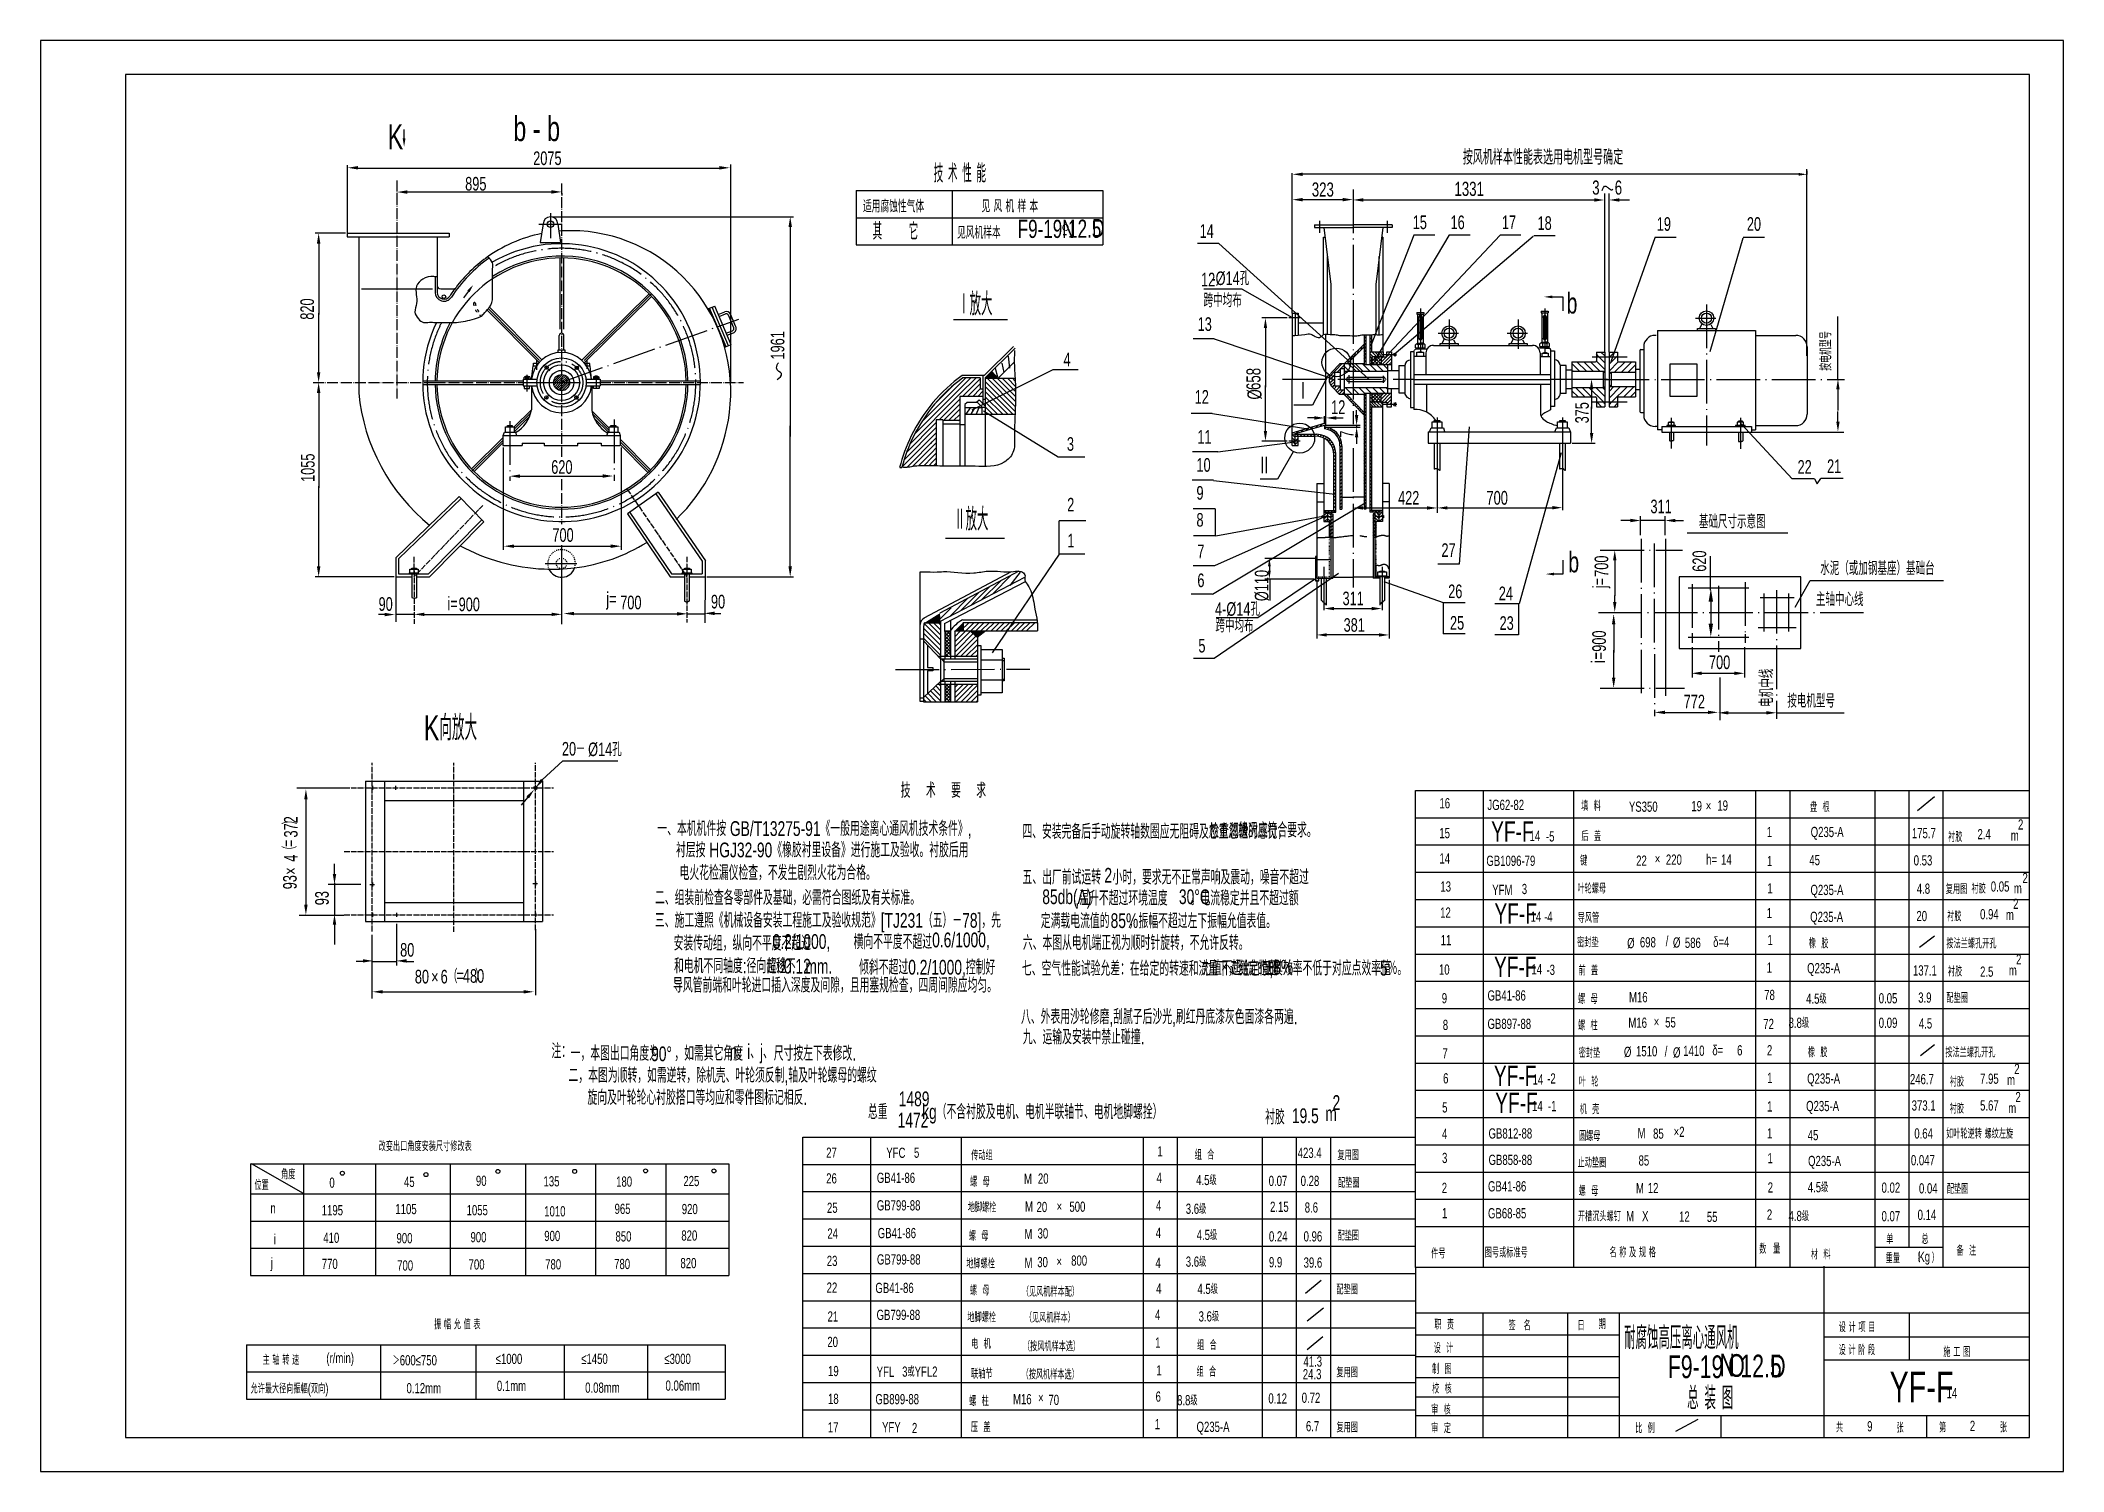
# Model space of a CAD drawing. Extents: x -665 to 8245, y -1077 to 5223.
import ezdxf

# ---------------------------------------------------------------- set-up
doc = ezdxf.new("R2010")
doc.units = 0
for name, pattern in [('ACAD_ISO03W100', [30, 12, -18]), ('ACAD_ISO04W100', [30.5, 24, -3, 0.5, -3]), ('CENTER', [50.8, 31.75, -6.35, 6.35, -6.35])]:
    doc.linetypes.add(name, pattern=pattern)
doc.layers.get('0').update_dxf_attribs({"color": 5})
doc.layers.add('12-5D尺寸', color=7, linetype='Continuous')
doc.styles.add('CH', font='pdatxt.shx', dxfattribs={"width": 0.7, "bigfont": 'gbcbig.shx'})

msp = doc.modelspace()

# ---------------------------------------------------------------- texts
at = {"color": 3, "style": 'CH', "width": 0.7}
for s, height, p in [('K', 110, (864.3, 4744.7)), ('b - b', 110, (1417.9, 4780.2)), ('按风机样本性能表选用电机型号确定', 66.4, (5599.6, 4676.6)), ('技 术 性 能', 80, (3269.5, 4598.7)), ('3', 62.2, (6169.7, 4544.8)), ('6', 62.2, (6268.9, 4544.8)), ('适用腐蚀性气体', 55, (2957.9, 4465.9)), ('见 风 机 样 本', 55, (3479.9, 4466.5)), ('其      它', 75, (3000.4, 4346.2)), ('见风机样本', 55, (3372.1, 4350.2)), ('F9-19N', 80, (3639.7, 4354.1)), ('D', 80, (3967.2, 4357.9)), ('14', 60, (4440.7, 4354.4)), ('15', 60, (5379.1, 4392.9)), ('16', 60, (5545.7, 4392.9)), ('17', 60, (5771.8, 4392.9)), ('18', 60, (5928.9, 4389.4)), ('19', 60, (6454.1, 4385.5)), ('20', 60, (6850.8, 4385.5)), ('-%%C14孔', 60, (4492.4, 4146.6)), ('Ⅰ放大', 100, (3377.1, 4012.7)), ('跨中均布', 60, (4458.2, 4049.3)), ('b', 91.3, (6056.9, 4021.3)), ('13', 60, (4432, 3944.9)), ('4', 60, (3841.1, 3789.2)), ('12', 60, (4418.8, 3624.4)), ('3', 60, (3856.2, 3417)), ('11', 60, (4430.7, 3448.4)), ('10', 60, (4426.7, 3324.8)), ('22', 60, (7074.1, 3316.1)), ('21', 60, (7204, 3319.1)), ('2', 60, (3857.4, 3149.8)), ('9', 60, (4426.7, 3201.9)), ('Ⅱ放大', 100, (3359.3, 3065.3)), ('8', 60, (4426.7, 3083)), ('基础尺寸示意图', 60, (6639.4, 3075.3)), ('1', 60, (3858, 2991.6)), ('7', 60, (4430.7, 2944.3)), ('27', 60, (5505.6, 2949.7)), ('b', 91.3, (6064.5, 2881.7)), ('6', 60, (4430.7, 2816.9)), ('水泥（或加钢基座）基础台', 60, (7173.8, 2869.7)), ('i=', 59.97, (1128, 2714)), ('j=', 59.97, (1827.4, 2735.5)), ('26', 60, (5535.4, 2768.3)), ('24', 60, (5758.1, 2759.4)), ('主轴中心线', 60, (7154.8, 2733.1)), ('4-%%C14孔', 60, (4508.4, 2690.6)), ('跨中均布', 60, (4510.1, 2617.5)), ('25', 60, (5543.3, 2629.6)), ('23', 60, (5761.7, 2628.7)), ('5', 60, (4435.3, 2529)), ('按电机型号', 60, (7028.8, 2286.3)), ('K向放大', 110, (1023.6, 2142.3)), ('－', 60, (1692.4, 2074.8)), ('%%C14孔', 60, (1747.5, 2072.8)), ('×', 60, (1056.1, 1070.4)), ('（     ）', 60, (1130, 1074.2)), ('=', 60, (1167.2, 1077.1))]:
    msp.add_text(s, height=height, dxfattribs=at).set_placement(p)
at = {"color": 3, "style": 'CH'}
for s, height, p in [('O', 30, (3834.4, 4384.9)), ('Ⅰ', 83, (4866.1, 3638.5)), ('Ⅱ', 83, (4696.1, 3310.4))]:
    msp.add_text(s, height=height, dxfattribs=at).set_placement(p)
at = {"color": 3, "style": 'CH', "width": 0.7}
for s, height, p in [('按电机型号', 49.8, (7223.1, 3769.2)), ('%%C', 62.25, (4713.2, 3642.6)), ('%%C110', 60, (4743.6, 2755.1)), ('j=', 60, (6232.1, 2812.2)), ('=', 60, (6226.5, 2498.2)), ('i', 60, (6226.5, 2482.6)), ('电机中线', 60, (6967.2, 2289.9)), ('（      ）', 60, (463.9, 1636.2)), ('=', 60, (458.4, 1672.4)), ('×', 60, (466.6, 1550.5))]:
    msp.add_text(s, height=height, rotation=90, dxfattribs=at).set_placement(p)
at = {"color": 5, "style": 'CH', "width": 0.7}
for s, height, p in [('技    术    要    求', 65, (3124.3, 1889.5)), ('16', 45, (5496.8, 1843.1)), ('JG62-82', 45, (5708.1, 1835.8)), ('填  料', 45, (6120.9, 1831.6)), ('YS350', 45, (6331.3, 1827.8)), ('19', 45, (6606.2, 1830.4)), ('19', 45, (6720.8, 1832.7)), ('盘  根', 45, (7128.9, 1826.4)), ('一、本机机件按 GB/T13275-91《一般用途离心通风机技术条件》,', 65, (2052.5, 1721.3)), ('检查润滑', 65, (4483.3, 1711)), ('状况应符合要求。', 65, (4610.4, 1714.8)), ('×', 45, (6669.5, 1831)), ('2', 45, (8044.9, 1749.6)), ('衬层按 HGJ32-90《橡胶衬里设备》进行施工及验收。衬胶后用', 65, (2134.6, 1627.3)), ('四、安装完备后手动旋转轴数圈应无阻碍及忽重忽轻的感觉，', 65, (3659.9, 1708.6)), ('15', 45, (5496.4, 1711.4)), ('14', 45, (5893.8, 1699.3)), ('-5', 45, (5966, 1696.9)), ('后  盖', 45, (6122.1, 1698.8)), ('1', 45, (6938.5, 1716.5)), ('Q235-A', 45, (7131.9, 1716.5)), ('175.7', 45, (7577.7, 1711.3)), ('衬胶', 45, (7737.2, 1695.4)), ('2.4', 45, (7866.5, 1707)), ('m', 45, (8013.2, 1701.2)), ('14', 45, (5496.8, 1599.7)), ('GB1096-79', 45, (5703.5, 1589.6)), ('键', 45, (6116.3, 1590.8)), ('22', 45, (6363.3, 1590.1)), ('×', 45, (6445, 1597.6)), ('220', 45, (6494.2, 1594.7)), ('h=', 45, (6671.4, 1595.4)), ('14', 45, (6737.2, 1594.9)), ('1', 45, (6939.3, 1588.5)), ('45', 45, (7125.9, 1592.6)), ('0.53', 45, (7585.5, 1591.6)), ('电火花检漏仪检查，不发生剧烈火花为合格。', 65, (2150.2, 1526.9)), ('五、出厂前试运转   小时，要求无不正常声响及震动，噪音不超过', 65, (3660.7, 1507.4)), ('2', 65, (4021.2, 1515.9)), ('13', 45, (5501, 1476.3)), ('叶轮螺母', 45, (6104.6, 1468)), ('复用图', 45, (7726.8, 1466.1)), ('衬胶', 45, (7840, 1467.8)), ('0.05', 45, (7925.1, 1476.5)), ('2', 45, (8064.7, 1513.9)), ('二、组装前检查各零部件及基础，必需符合图纸及有关标准。', 65, (2042.2, 1417.1)), ('85db(A)', 65, (3747.7, 1421.3)), ('           ,温升不超过环境温度      。电流稳定并且不超过额', 65, (3707.9, 1415.1)), ('30%%dC', 65, (4349.5, 1421.3)), ('YFM  ', 45, (5729.5, 1461.4)), ('3', 45, (5859.6, 1465.4)), ('1', 45, (6941, 1468.2)), ('Q235-A', 45, (7131, 1461.3)), ('4.8', 45, (7599.2, 1466.8)), ('2', 45, (8023.4, 1400.2)), ('m', 45, (8026.6, 1468.7)), ('三、施工遵照《机械设备安装工程施工及验收规范》[TJ231（五）－78]，先', 65, (2041.8, 1317.3)), ('定满载电流值的     ，振幅不超过左下振幅允值表值。', 65, (3741.2, 1314.6)), ('85%', 65, (4048.6, 1316.1)), ('12', 45, (5500, 1361.7)), ('14', 45, (5898.3, 1343.6)), ('-4', 45, (5957.7, 1343.4)), ('导风管', 45, (6105.8, 1339.2)), ('1', 45, (6938.4, 1359.6)), ('Q235-A', 45, (7129.6, 1342.7)), ('20', 45, (7597.6, 1346.3)), ('衬胶', 45, (7733.1, 1346.1)), ('0.94', 45, (7877.9, 1354.5)), ('m', 45, (7991.6, 1351.8)), ('安装传动组，纵向不平度不超过', 65, (2123.9, 1216.8)), ('0.2/1000,', 65, (2560.1, 1224.1)), ('横向不平度不超过', 65, (2916.7, 1223)), ('0.6/1000,', 65, (3262.7, 1231.1)), ('六、本图从电机端正视为顺时针旋转，不允许反转。', 65, (3662.1, 1218.6)), ('11', 45, (5502.6, 1240.3)), ('密封垫', 45, (6103.2, 1231.6)), ('%%C', 45, (6323.6, 1227.2)), ('698', 45, (6379.8, 1230.8)), ('/', 45, (6493.3, 1236)), ('%%C', 45, (6525.2, 1229.9)), ('586', 45, (6577.8, 1228.5)), ('δ=4', 45, (6702.2, 1232.7)), ('1', 45, (6941.6, 1240.8)), ('橡  胶', 45, (7123.6, 1226.5)), ('按法兰螺孔开孔', 45, (7729.6, 1226.4)), ('和电机不同轴度:径向位移不', 65, (2125.9, 1116.9)), ('超过     mm.', 65, (2533.4, 1115.3)), ('0.12', 65, (2609.9, 1115.3)), ('倾斜不超过0.2/1000,控制好', 65, (2941.1, 1110.9)), ('七、空气性能试验允差：在给定的转速和流量下，测定的压', 65, (3658, 1105.4)), ('力值不超', 65, (4450.9, 1107.8)), ('过给定值的', 65, (4573.4, 1106.7)), ('%%p8%', 65, (4731.2, 1111.3)), ('      ,其效率不低于对应点效率值', 65, (4646, 1106.6)), ('5％。', 65, (5234.7, 1106.9)), ('1', 45, (6938.4, 1119.4)), ('Q235-A', 45, (7116.2, 1116.8)), ('2', 45, (8036.3, 1155.7)), ('导风管前端和叶轮进口插入深度及间隙，且用塞规检查，四周间隙应均匀。', 65, (2121.7, 1031.8)), ('10', 45, (5494.8, 1110.8)), ('14', 45, (5901.9, 1112.1)), ('-3', 45, (5968.2, 1109.6)), ('前  盖', 45, (6109.1, 1107.1)), ('137.1', 45, (7582.2, 1107)), ('衬胶', 45, (7736.5, 1102.7)), ('2.5', 45, (7877.9, 1101.5)), ('m', 45, (8004.6, 1107.3)), ('9', 45, (5507.1, 984.6)), ('GB41-86', 45, (5708.6, 996.7)), ('螺  母', 45, (6107.2, 982.1)), ('M16', 45, (6331.7, 989.1)), ('78', 45, (6927.2, 998.9)), ('4.5级', 45, (7111.9, 982.8)), ('0.05', 45, (7431.6, 984.3)), ('3.9', 45, (7605.4, 987.3)), ('配垫圈', 45, (7729.4, 986.3)), ('八、外表用沙轮修磨,刮腻子后沙光,刷红丹底漆灰色面漆各两遍.', 65, (3654, 892.8)), ('8', 45, (5511.6, 867.2)), ('GB897-88', 45, (5708.6, 871.8)), ('螺  柱', 45, (6107.1, 865.5)), ('M16', 45, (6328.9, 876.7)), ('×', 45, (6440.4, 880.5)), ('55', 45, (6491, 878.3)), ('72', 45, (6923.2, 871.2)), ('     8.8级', 45, (6976, 876.5)), ('0.09', 45, (7431.6, 876.5)), ('4.5', 45, (7608.4, 873.6)), ('注：', 65, (1586, 741.9)), ('一，本图出口角度为    ，如需其它角度        尺寸按左下表修改.', 65, (1670.6, 731.8)), ('n、i、j、', 65, (2370.7, 740)), ('九、运输及安装中禁止碰撞.', 65, (3662.1, 803.9)), ('δ=', 45, (6698.7, 755.7)), ('90%%d', 65, (2024.8, 729.6)), ('7', 45, (5510, 741.9)), ('密封垫', 45, (6110.5, 744.7)), ('%%C', 45, (6309.5, 748.3)), ('1510', 45, (6362.6, 751.1)), ('/', 45, (6488.9, 750.1)), ('%%C', 45, (6525.5, 746)), ('1410', 45, (6570.6, 753.3)), ('6', 45, (6807.7, 755.3)), ('2', 45, (6939.2, 755.3)), ('橡  胶', 45, (7119.4, 747.2)), ('按法兰螺孔开孔', 45, (7725, 746.9)), ('2', 45, (8028.4, 673.4)), ('二，本图为顺转，如需逆转，除机壳、叶轮须反制,轴及叶轮螺母的螺纹', 65, (1661.3, 635.1)), ('6', 45, (5512.9, 632)), ('14', 45, (5907.1, 626.8)), ('-2', 45, (5971.4, 631.3)), ('叶  轮', 45, (6110.7, 618)), ('1', 45, (6940.2, 633.9)), ('Q235-A', 45, (7116.2, 631)), ('246.7', 45, (7569, 628.4)), ('衬胶', 45, (7744.5, 617.7)), ('7.95', 45, (7877.9, 630.4)), ('m', 45, (7996.6, 625)), ('旋向及叶轮轮心衬胶搭口等均应和零件图标记相反.', 65, (1744.7, 537.4)), ('总重         kg（不含衬胶及电机、电机半联轴节、电机地脚螺拴） ', 65, (2979.9, 474.6)), ('1489', 65, (3115.6, 531.5)), ('2', 65, (5026, 515.3)), ('5', 45, (5508.7, 503.9)), ('14', 45, (5904.8, 510)), ('-1', 45, (5974.9, 509.8)), ('机  壳', 45, (6114.7, 496.3)), ('1', 45, (6939.9, 508.2)), ('Q235-A', 45, (7111.7, 509.9)), ('373.1', 45, (7576.7, 512.6)), ('衬胶', 45, (7744.5, 499.2)), ('5.67', 45, (7877.9, 512.6)), ('m', 45, (8001.9, 501.1)), ('2', 45, (8033.7, 549.5)), ('1472', 65, (3110.5, 437.8)), ('衬胶', 65, (4729.2, 451.7)), ('19.5', 65, (4846.9, 457.1)), ('m', 65, (4994.3, 466.9)), ('改变出口角度安装尺寸修改表', 45, (825.1, 333.6)), ('4', 45, (5508.1, 387.8)), ('GB812-88', 45, (5713.2, 389.3)), ('圆螺母', 45, (6111.3, 379)), ('M', 45, (6369.2, 390.8)), ('85', 45, (6437.7, 388.5)), ('×2', 45, (6528.2, 396.4)), ('1', 45, (6939.6, 389.9)), ('45', 45, (7118.8, 381.9)), ('0.64', 45, (7588.3, 389.1)), ('如叶轮逆转 螺纹左旋', 45, (7728.4, 389)), ('27', 45, (2796, 304.4)), ('YFC', 45, (3060.8, 304.2)), ('5', 45, (3182.6, 304.5)), ('传动组', 45, (3434.7, 293.5)), ('1', 45, (4254.4, 310.7)), ('组  合', 45, (4418.9, 295.8)), ('423.4', 45, (4872.5, 303.7)), ('复用图', 45, (5047.3, 294.3)), ('3', 45, (5508.3, 281.4)), ('GB858-88', 45, (5713.2, 273)), ('止动垫圈', 45, (6105.4, 261.2)), ('85', 45, (6373.8, 270.3)), ('1', 45, (6942, 280.6)), ('Q235-A', 45, (7120.3, 268.1)), ('0.047', 45, (7573.3, 271.6)), ('位置', 45, (278.1, 162.8)), ('角度', 45, (395.2, 210)), ('0', 45, (607.9, 172.7)), ('45', 45, (936.4, 176.1)), ('90', 45, (1253.3, 180.8)), ('135', 45, (1551.1, 178.6)), ('180', 45, (1870.9, 177.3)), ('225', 45, (2166.9, 179.8)), ('26', 45, (2796, 191.4)), ('GB41-86', 45, (3019, 193.9)), ('螺  母', 45, (3429.9, 177.8)), ('M', 45, (3667.1, 189.9)), ('20', 45, (3728.4, 190.6)), ('4', 45, (4250.9, 193.7)), ('4.5级', 45, (4425.4, 184.3)), ('0.07', 45, (4744.8, 180.3)), ('0.28', 45, (4885.6, 180.3)), ('配垫圈', 45, (5050.2, 172.6)), ('2', 45, (5507, 149.5)), ('GB41-86', 45, (5710.7, 156.5)), ('螺  母', 45, (6110, 136.6)), ('M', 45, (6362.4, 148.2)), ('12', 45, (6414.4, 148.9)), ('2', 45, (6942.6, 151.4)), ('4.5级', 45, (7119.2, 152.8)), ('0.02', 45, (7444, 150.6)), ('0.04', 45, (7608.8, 147.6)), ('配垫圈', 45, (7731.7, 145.9)), ('n', 45, (348.2, 60.1)), ('1195', 45, (574.3, 51.3)), ('1105', 45, (898.7, 56.4)), ('1055', 45, (1212.3, 51.5)), ('1010', 45, (1554.2, 46.6)), ('965', 45, (1864, 57.4)), ('920', 45, (2160, 56.4)), ('25', 45, (2799.5, 62.2)), ('GB799-88', 45, (3019, 72.7)), ('地脚螺栓', 45, (3419.3, 64.6)), ('M', 45, (3671.5, 67.4)), ('20', 45, (3722.5, 65.5)), ('×', 45, (3810.6, 67.8)), ('500', 45, (3867.2, 66.8)), ('4', 45, (4248.4, 72.3)), ('   3.6级', 45, (4344.6, 57.8)), ('2.15', 45, (4750.8, 66.5)), ('8.6', 45, (4903.5, 63.5)), ('1', 45, (5508.3, 38.6)), ('GB68-85', 45, (5710.7, 37.9)), ('开槽沉头螺钉  M   X', 45, (6106.6, 25)), ('12', 45, (6552.3, 23.4)), ('55', 45, (6674.6, 22.1)), ('2', 45, (6938.9, 32.3)), ('     4.8级', 45, (6976, 25.9)), ('0.07', 45, (7444, 24.9)), ('0.14', 45, (7602.8, 30.9)), ('i', 45, (363.3, -76.3)), ('410', 45, (581.2, -69.9)), ('900', 45, (903.6, -71.8)), ('900', 45, (1229.5, -67.4)), ('900', 45, (1554.3, -62)), ('850', 45, (1868, -64)), ('820', 45, (2158, -60.1)), ('24', 45, (2801.1, -51.4)), ('GB41-86', 45, (3023, -49.3)), ('螺  母', 45, (3424.2, -60.1)), ('M', 45, (3668.9, -53.4)), ('30', 45, (3726.9, -50.7)), ('4', 45, (4247.3, -48)), ('4.5级', 45, (4427.7, -57.3)), ('0.24', 45, (4745.9, -63.9)), ('0.96', 45, (4898.6, -63.9)), ('配垫圈', 45, (5048.3, -60)), ('件号', 45, (5460.6, -138.4)), ('图号或标准号', 45, (5696.5, -134.7)), ('名 称 及 规 格', 45, (6245.6, -133.8)), ('数', 45, (6905.2, -118.4)), ('量', 45, (6966.4, -116.8)), ('单', 45, (7464.5, -75.4)), ('总', 45, (7619.4, -75.4)), ('备  注', 45, (7774.2, -126.6)), ('j', 45, (349.5, -180.6)), ('770', 45, (574.4, -184.9)), ('700', 45, (906.5, -192.1)), ('700', 45, (1221.1, -187.4)), ('780', 45, (1558.3, -186.9)), ('780', 45, (1862.1, -185.4)), ('820', 45, (2154.1, -181.5)), ('23', 45, (2798.5, -171.8)), ('GB799-88', 45, (3019.5, -165.3)), ('地脚螺栓', 45, (3413.1, -182.6)), ('M', 45, (3669.2, -180.8)), ('30', 45, (3725.6, -177)), ('×', 45, (3809.9, -175)), ('800', 45, (3874.9, -170.4)), ('4', 45, (4246.3, -180)), ('   3.6级', 45, (4344.6, -175.1)), ('9.9', 45, (4745.9, -177.7)), ('39.6', 45, (4898.6, -179.2)), ('材  料', 45, (7133, -143.2)), ('重量', 45, (7462.2, -159)), ('（', 45, (7582.2, -156.1)), ('K', 45, (7606.2, -154.2)), ('g', 45, (7634.2, -152.3)), ('）', 45, (7665, -157.3)), ('22', 45, (2797.9, -289.6)), ('GB41-86', 45, (3012.7, -290.8)), ('螺  母', 45, (3428.9, -301.2)), ('（见风机样本配）', 45, (3657.5, -306.8)), ('4', 45, (4249.3, -293.5)), ('4.5级', 45, (4431, -295.1)), ('配垫圈', 45, (5042.8, -297.1)), ('振 幅 允 值 表', 45, (1069.3, -450.9)), ('21', 45, (2802.1, -416.5)), ('GB799-88', 45, (3017.9, -409.4)), ('地脚螺栓', 45, (3417.8, -419.5)), ('（见风机样本）', 45, (3670.7, -420.8)), ('4', 45, (4244.1, -409.1)), ('3.6级', 45, (4436.3, -416.1)), ('职  责', 45, (5474.3, -451.5)), ('签   名', 45, (5800.9, -455.5)), ('日', 45, (6104.7, -455.3)), ('期', 45, (6198, -449.6)), ('耐腐蚀高压离心通风机', 100, (6310, -538.2)), ('设 计 项 目', 45, (7255.4, -463.2)), ('20', 45, (2801.1, -528.6)), ('电  机', 45, (3434.2, -536.4)), ('（按风机样本选）', 45, (3662.4, -547.3)), ('1', 45, (4245.1, -531.1)), ('组  合', 45, (4429.3, -541.9)), ('设  计', 45, (5471.1, -554.9)), ('设 计 阶 段', 45, (7254.6, -563.6)), ('施 工 图', 45, (7716.1, -571.9)), ('主 轴 转 速', 45, (314, -607.1)), ('(r/min)', 45, (594.6, -599.2)), ('＞600≤750', 45, (886.4, -609.3)), ('≤1000', 45, (1340.6, -603.2)), ('≤1450', 45, (1717.1, -603)), ('≤3000', 45, (2083.1, -603)), ('19', 45, (2804.1, -656.7)), ('YFL', 45, (3018.3, -660)), ('3或YFL2', 45, (3130.5, -659.3)), ('联轴节', 45, (3434.2, -668.3)), ('（按风机样本选）', 45, (3656.6, -671.2)), ('1', 45, (4250.3, -653.5)), ('组  合', 45, (4427.3, -659.2)), ('41.3', 45, (4897.9, -614.8)), ('复用图', 45, (5043.3, -662)), ('制  图', 45, (5464.3, -647.2)), ('F9-19', 100, (6502.6, -665.4)), ('N', 100, (6730.3, -657.8)), ('O', 100, (6768.9, -659.8)), ('12.5', 100, (6822.1, -662.2)), ('D', 100, (6953.9, -662.4)), ('允许最大径向振幅(双向)', 45, (260.8, -733.1)), ('0.12mm', 45, (947.7, -732)), ('0.1mm', 45, (1345.7, -721.9)), ('0.08mm', 45, (1734.5, -729.9)), ('0.06mm', 45, (2088.4, -720.8)), ('24.3', 45, (4895, -670.6)), ('校  核', 45, (5464.7, -733.5)), ('总 装 图', 100, (6587.8, -803.3)), ('14', 45, (7730.5, -754)), ('18', 45, (2804.1, -779.1)), ('GB899-88', 45, (3012.7, -780.5)), ('螺  柱', 45, (3425.9, -787.8)), ('M16', 45, (3618.8, -780.5)), ('×', 45, (3729.1, -775)), ('70', 45, (3774.8, -783.7)), ('6', 45, (4246.7, -769.2)), ('      8.8级', 45, (4271.1, -785.1)), ('0.12', 45, (4743.4, -777.3)), ('0.72', 45, (4890.2, -774.3)), ('审  核', 45, (5460.3, -825.7)), ('17', 45, (2803.1, -904.6)), ('YFY', 45, (3042.2, -903.8)), ('2', 45, (3173.7, -907.7)), ('压  盖', 45, (3433.2, -903.3)), ('1', 45, (4243.1, -890.6)), ('Q235-A', 45, (4427.1, -902.3)), ('6.7', 45, (4908.8, -899.5)), ('复用图', 45, (5043.4, -904.4)), ('审  定', 45, (5460.7, -907.7)), ('比  例', 45, (6359, -907.7)), ('共', 45, (7243.3, -904.7)), ('9', 45, (7380.5, -899.9)), ('张', 45, (7509.9, -905.5)), ('第', 45, (7697.1, -904.7)), ('2', 45, (7832.8, -898.2)), ('张', 45, (7965.2, -904))]:
    msp.add_text(s, height=height, dxfattribs=at).set_placement(p)
at = {"layer": '12-5D尺寸', "color": 3, "linetype": 'CENTER', "ltscale": 5, "style": 'CH', "width": 0.7}
for s, height, p in [('2075', 59.97, (1505.6, 4675)), ('895', 59.97, (1206, 4562.7)), ('323', 62.25, (4934.6, 4536.2)), ('1331', 62.25, (5563, 4539.1)), ('12.5', 80, (3861.7, 4354.6)), ('12', 60, (4446.7, 4140.9)), ('12', 60.39, (5019.6, 3579)), ('620', 59.97, (1585, 3315.7)), ('422', 59.76, (5314.9, 3180.2)), ('700', 60.39, (5704, 3179.8)), ('311', 60, (6426.2, 3142)), ('700', 59.97, (1590.1, 3016.3)), ('90', 59.97, (824.6, 2712.6)), ('900', 59.97, (1177.2, 2711)), ('700', 59.97, (1888.9, 2719.2)), ('90', 59.97, (2288.5, 2723.1)), ('311', 59.76, (5070.2, 2737.3)), ('381', 59.76, (5074.9, 2620.4)), ('700', 60, (6684, 2456.2)), ('772', 60, (6572.6, 2283.2)), ('20', 60, (1632, 2075)), ('80', 60, (919.5, 1190)), ('80', 60, (984.3, 1072.1)), ('6', 60, (1098, 1072.1)), ('480', 60, (1196, 1075))]:
    msp.add_text(s, height=height, dxfattribs=at).set_placement(p)
for s, height, p in [('820', 59.97, (540, 3994.2)), ('1961', 59.97, (2611.7, 3818.8)), ('658', 62.25, (4708.8, 3684.6)), ('375', 59.76, (6154.6, 3537.9)), ('7', 60.3, (5119.1, 3474.8)), ('1055', 59.97, (542.9, 3279.9)), ('700', 60, (6240.3, 2862.1)), ('620', 60, (6671.5, 2884.4)), ('900', 60, (6229.9, 2532.2)), ('372', 60, (468.1, 1714.6)), ('4', 60, (468, 1607.8)), ('93', 60, (464, 1486.6)), ('93', 60, (605.3, 1416.3))]:
    msp.add_text(s, height=height, rotation=90, dxfattribs=at).set_placement(p)

# ---------------------------------------------------------------- blocks, each defined once
blk = doc.blocks.new('图号')
at = {"color": 3, "style": 'CH', "width": 0.7}
blk.add_text('YF-F   ', height=6, dxfattribs=at).set_placement((-11.25, -2.57))

# ---------------------------------------------------------------- linework, layer by layer
at = {"color": 5}
for p, q in [((8245.5, 5223.4), (-664.5, 5223.4)), ((-664.5, 5223.4), (-664.5, -1076.6)), ((8245.5, -1076.6), (8245.5, 5223.4)), ((8095.5, 5073.4), (-289.5, 5073.4)), ((-289.5, 5073.4), (-289.5, -926.6)), ((8095.5, -926.6), (8095.5, 5073.4)), ((5390.9, 1921.7), (8090.9, 1921.7)), ((5390.9, -178.3), (5390.9, 1921.7)), ((5690.9, -178.3), (5690.9, 1921.7)), ((6089.2, -176.2), (6089.2, 1921.7)), ((6890.9, -178.3), (6890.9, 1921.7)), ((7040.9, -178.3), (7040.9, 1921.7)), ((7415.9, -178.3), (7415.9, 1921.7)), ((7565.9, -88.9), (7565.9, 1921.7)), ((7677.8, 1893.8), (7602.7, 1832)), ((7715.9, -178.3), (7715.9, 1921.7)), ((5390.9, 1801.7), (8090.9, 1801.7)), ((5390.9, 1681.7), (8090.9, 1681.7)), ((5390.9, 1561.7), (8090.9, 1561.7)), ((5390.9, 1441.7), (8090.9, 1441.7)), ((5390.9, 1321.7), (8090.9, 1321.7)), ((7677.8, 1279.6), (7611.5, 1231)), ((5390.9, 1201.7), (8090.9, 1201.7)), ((5390.9, 1081.7), (8090.9, 1081.7)), ((5390.9, 961.7), (8090.9, 961.7)), ((5390.9, 841.7), (8090.9, 841.7)), ((7677.8, 802.4), (7615.9, 753.8)), ((5390.9, 721.7), (8090.9, 721.7)), ((5390.9, 601.7), (8090.9, 601.7)), ((5390.9, 481.7), (8090.9, 481.7)), ((2693, 395.5), (5393, 395.5)), ((2693, -926.6), (2693, 395.5)), ((2993, -926.6), (2993, 395.5)), ((3391.3, -926.6), (3391.3, 395.5)), ((4193, -926.6), (4193, 395.5)), ((4343, -926.6), (4343, 395.5)), ((4718, -926.6), (4718, 395.5)), ((4868, -926.6), (4868, 395.5)), ((5018, -926.6), (5018, 395.5)), ((5390.9, 361.7), (8090.9, 361.7)), ((260, 277.3), (2367.6, 277.3)), ((260, 277.3), (260, -213.5)), ((493.5, 147.1), (265.4, 278.4)), ((493.5, 277.3), (493.5, -213.5)), ((810.6, 277.3), (810.6, -213.5)), ((1140.4, 277.3), (1140.4, -213.5)), ((1472.2, 277.3), (1472.2, -213.5)), ((1779.9, 277.3), (1779.9, -213.5)), ((2089.2, 277.3), (2089.2, -213.5)), ((2367.6, 277.3), (2367.6, -213.5)), ((2693, 275.5), (5393, 275.5)), ((5390.9, 241.7), (8090.9, 241.7)), ((260, 146), (2367.6, 146)), ((2693, 155.5), (5393, 155.5)), ((5390.9, 121.7), (8090.9, 121.7)), ((260, 26.2), (2367.6, 26.2)), ((2693, 35.5), (5393, 35.5)), ((5390.9, 1.7), (8090.9, 1.7)), ((2693, -84.5), (5393, -84.5)), ((7415.9, -88.9), (7715.9, -88.9)), ((260, -93.5), (2367.6, -93.5)), ((7190.3, -172.2), (7190.3, -926.6)), ((260, -213.5), (2367.6, -213.5)), ((2693, -204.5), (5393, -204.5)), ((4975.3, -235.7), (4906.7, -293)), ((8095.5, -178.3), (5390.9, -178.3)), ((5390.9, -178.3), (5390.9, -928.3)), ((2693, -324.5), (5393, -324.5)), ((2693, -444.5), (5393, -444.5)), ((4986.8, -357.8), (4914.3, -415.1)), ((5390.9, -378.4), (8095.5, -378.4)), ((5687.6, -377.3), (5687.6, -926.6)), ((6061.1, -381.1), (6061.1, -926.6)), ((6287.7, -378.4), (6287.7, -926.4)), ((7565.9, -380), (7565.9, -584.3)), ((242.9, -518.2), (2350.5, -518.2)), ((242.9, -518.2), (242.9, -758.2)), ((833.6, -518.2), (833.6, -758.2)), ((1253.4, -517.9), (1253.4, -758.2)), ((1642.4, -518.2), (1642.4, -758.2)), ((2009.5, -518.2), (2009.5, -758.2)), ((2350.5, -518.2), (2350.5, -758.2)), ((4983, -483.8), (4914.3, -541)), ((5390.9, -475), (6289.6, -475)), ((7190.3, -483.6), (8095.5, -483.6)), ((2693, -564.5), (5393, -564.5)), ((5390.9, -569.8), (6287.7, -569.8)), ((7190.3, -584.7), (8095.5, -584.7)), ((242.9, -638.2), (2350.5, -638.2)), ((2693, -684.5), (5393, -684.5)), ((5390.7, -662.2), (6287.4, -662.2)), ((242.9, -758.2), (2350.5, -758.2)), ((5390.9, -747.6), (6287.7, -747.6)), ((2693, -804.5), (5393, -804.5)), ((5390.9, -830.6), (7197.1, -830.6)), ((6634.7, -848.2), (6537.1, -900.1)), ((6736.4, -833), (6736.4, -925.6)), ((7190.3, -830.6), (8095.5, -830.6)), ((7642.3, -830.6), (7642.3, -926.8)), ((-289.5, -926.6), (8095.5, -926.6)), ((-664.5, -1076.6), (8245.5, -1076.6))]:
    msp.add_line(p, q, dxfattribs=at)
at = {"color": 3, "linetype": 'ByBlock'}
for p, q in [((936.9, 4791.9), (936.9, 4831.2)), ((725.1, 4661.8), (2335.4, 4661.8)), ((7078.5, 4634.2), (4886.8, 4634.2)), ((7115.9, 4633.2), (7115.9, 4649.7)), ((905.7, 4551.4), (905.7, 4541.3)), ((942.2, 4556.5), (1594.7, 4556.5)), ((1631.1, 4551.4), (1631.1, 4541.3)), ((4886.5, 4522.6), (5078.5, 4522.6)), ((5153.8, 4521.2), (6186.4, 4521.2)), ((6281.6, 4521.2), (6334.6, 4521.2)), ((678.8, 4375.3), (545.7, 4375.3)), ((1589.5, 4447.2), (2652.7, 4447.2)), ((2637.6, 4410.8), (2637.6, 3480.2)), ((560.8, 4338.8), (560.8, 4017.1)), ((1220.5, 4119.1), (1198.7, 4089.8)), ((560.8, 3753.8), (560.8, 4023.5)), ((5994.3, 4094.6), (6040.1, 4094.6)), ((4826.9, 4001.7), (4714.8, 4001.7)), ((4730.3, 3964.3), (4730.3, 3696.5)), ((560.8, 3680.9), (560.8, 3254.5)), ((4730.3, 3497.5), (4730.3, 3704.5)), ((6166.9, 3695), (6166.9, 3602.8)), ((7251.8, 3695), (7251.8, 3593.7)), ((5131.5, 3567.2), (5131.5, 3596)), ((6166.9, 3487.7), (6166.9, 3610.7)), ((7251.8, 3538), (7251.8, 3590.1)), ((2637.6, 2899), (2637.6, 3526.7)), ((4953.6, 3561.7), (4916.3, 3561.7)), ((4995.2, 3529.2), (5147.6, 3529.2)), ((4995.2, 3520.9), (5147.6, 3520.9)), ((5035.2, 3561.7), (5072.5, 3561.7)), ((5132.1, 3529.2), (5132.1, 3520.9)), ((5132.1, 3529.2), (5132.1, 3520.9)), ((5132.1, 3484.7), (5132.1, 3447.4)), ((1373.5, 3431.1), (1373.5, 2981)), ((1892.8, 3431.1), (1892.8, 2981)), ((4826.9, 3460.1), (4714.8, 3460.1)), ((6082.1, 3450.3), (6182.4, 3450.3)), ((1438.5, 3305.2), (1822.2, 3305.2)), ((560.8, 2899), (560.8, 3260.9)), ((5153.2, 3165.4), (5449.2, 3165.4)), ((5525.1, 3165.3), (6001.4, 3165.3)), ((6382.8, 3045.5), (6382.8, 3128.9)), ((6490.9, 3045.5), (6490.9, 3128.9)), ((6340.5, 3110.1), (6295.5, 3110.1)), ((6490.9, 3110.1), (6380.3, 3110.1)), ((6490.9, 3110.1), (6408.6, 3110.1)), ((6526.9, 3110.1), (6571.9, 3110.1)), ((1856.3, 2996.2), (1411.9, 2996.2)), ((893, 2862.5), (545.7, 2862.5)), ((2270, 2862.5), (2652.7, 2862.5)), ((4748, 2907.9), (4748, 2889.9)), ((6040.1, 2874.4), (6001.6, 2874.4)), ((6268.9, 2934.1), (6268.9, 2778.4)), ((4956.7, 2848.3), (4956.7, 2590.9)), ((5275, 2848.3), (5275, 2590.9)), ((6268.9, 2751.4), (6268.9, 2780.5)), ((861.2, 2696.3), (824.7, 2696.3)), ((1018.1, 2697), (1595, 2697)), ((1674.3, 2699.3), (2147.5, 2699.3)), ((2295.6, 2701), (2332.1, 2701)), ((5025.7, 2722.3), (5206, 2722.3)), ((6692, 2752.9), (6692, 2656)), ((5237.6, 2606.4), (4994, 2606.4)), ((6264.2, 2653.3), (6264.2, 2528.6)), ((6264.2, 2418.1), (6264.2, 2538.9)), ((6609.6, 2553.1), (6609.6, 2418.7)), ((6840.3, 2553.1), (6840.3, 2418.7)), ((6647.3, 2437.5), (6795.3, 2437.5)), ((6490.3, 2265.4), (6679.4, 2265.4)), ((6769.1, 2263.6), (6936.7, 2263.6)), ((672, 1931.9), (464, 1931.9)), ((504.5, 1882.5), (504.5, 1418.4)), ((1481.1, 1891.1), (1452.3, 1856.5)), ((1521.2, 1938.2), (1511.4, 1926.4)), ((1521.2, 1938.2), (1511.4, 1926.4)), ((630.5, 1553.8), (630.5, 1598.8)), ((672, 1370.8), (474.4, 1370.8)), ((630.5, 1331), (630.5, 1244.1)), ((771, 1168.8), (726, 1168.8)), ((934.9, 1168.8), (979.9, 1168.8)), ((842.7, 1035.2), (1463.4, 1035.2))]:
    msp.add_line(p, q, dxfattribs=at)
at = {"color": 3}
for p, q in [((687.6, 4363.2), (687.6, 4674.2)), ((2374.1, 4676.9), (2374.1, 3716.9)), ((4848.8, 4022.2), (4848.8, 4639.9)), ((7115.6, 3834.9), (7115.6, 4657.3)), ((3350.8, 4565), (3350.8, 4326.8)), ((6225.6, 3851.9), (6225.6, 4550.2)), ((6243.7, 3851.9), (6243.7, 4550.2)), ((2928.3, 4443.3), (4014.8, 4443.3)), ((3839.5, 4369.6), (3854, 4369.6)), ((5476.7, 4366.2), (5384.7, 4366.2)), ((5631.7, 4366.2), (5537.9, 4366.2)), ((5855.4, 4366.2), (5764.5, 4366.2)), ((4525.8, 4330.3), (4430.9, 4330.3)), ((6006.8, 4363.9), (5913, 4363.9)), ((6539.3, 4356.5), (6445.5, 4356.5)), ((6928.9, 4356.5), (6835.1, 4356.5)), ((4627.4, 4129.3), (4459.6, 4129.3)), ((3356.1, 3994.6), (3594.4, 3994.6)), ((7252, 3731.7), (7252, 4008.7)), ((4504.9, 3910), (4411.9, 3910)), ((3905.7, 3773.8), (3793.7, 3773.8)), ((5100.1, 3767.4), (5095.5, 3772)), ((5104.2, 3793.1), (5097.8, 3799.6)), ((5027.1, 3698.4), (5033.5, 3706.2)), ((5083.2, 3665.1), (5077.4, 3670.8)), ((5116.9, 3691.1), (5111.9, 3696)), ((4496.5, 3581.8), (4402.7, 3581.8)), ((4938.1, 3618), (4855, 3618)), ((4989.9, 3538.7), (4989.9, 3569.4)), ((3308.9, 3536), (3384.1, 3536)), ((6871.5, 3498.7), (7277.9, 3498.7)), ((3935.1, 3389.7), (3817.6, 3389.7)), ((4520.4, 3411.8), (4409.7, 3411.8)), ((3119.6, 3343.7), (3128.5, 3343.7)), ((4501.2, 3287.8), (4407.4, 3287.8)), ((4783.6, 3292.3), (4707.8, 3292.3)), ((7148.9, 3293.7), (7049.6, 3293.7)), ((7148.9, 3293.7), (7161.1, 3271.7)), ((7161.1, 3271.7), (7177.1, 3295.6)), ((7275, 3295.6), (7177.1, 3295.6)), ((4509.4, 3161.8), (4412.1, 3161.8)), ((4509.4, 3161.8), (4509.4, 3042.8)), ((3321.8, 3032.3), (3581.9, 3032.3)), ((3939.7, 3109.1), (3822.2, 3109.1)), ((3822.2, 2961.2), (3822.2, 3109.1)), ((4512, 3043.3), (4414.4, 3043.3)), ((6587.3, 3055.3), (7031.2, 3055.3)), ((3934.5, 2962.5), (3821.4, 2962.5)), ((6690, 2803.8), (6690, 2953.7)), ((900.1, 2861.9), (900.1, 2664.2)), ((2262.6, 2860.6), (2261.7, 2659.2)), ((4505.9, 2910.9), (4412.1, 2910.9)), ((4749.8, 2854.8), (4749.3, 2758.1)), ((5584.1, 2917.9), (5489.7, 2917.9)), ((4496.5, 2786.1), (4402.7, 2786.1)), ((7130.2, 2846.7), (7716.7, 2846.7)), ((901.4, 2697.2), (983.2, 2697.2)), ((2181.8, 2699.7), (2261.5, 2699.7)), ((4697.3, 2682.1), (4513, 2682.1)), ((5512.9, 2748.7), (5512.9, 2610.9)), ((5610, 2747.8), (5516.2, 2747.8)), ((5848.2, 2744), (5740.9, 2744)), ((5845.7, 2744), (5845.7, 2607)), ((5275, 2590.9), (5275, 2590.9)), ((5610, 2610.9), (5512.9, 2610.9)), ((5845.7, 2607), (5741.5, 2607)), ((3305.7, 2500.2), (3314.6, 2487.9)), ((4505.1, 2502.1), (4414, 2502.1)), ((3302.4, 2402), (3315.8, 2414.3)), ((3314.6, 2487.9), (3462, 2487.9)), ((3315.8, 2414.3), (3462, 2414.3)), ((3570.3, 2493.5), (3580.4, 2493.5)), ((3570.3, 2412.1), (3580.4, 2412.1)), ((6980.7, 2263.4), (7279.5, 2263.4)), ((1636.5, 2052.7), (1877.8, 2052.7)), ((746.1, 1508.2), (602.8, 1508.2)), ((630.5, 1514.5), (630.5, 1374.9)), ((795.7, 1006), (795.7, 1286.7)), ((903.3, 1334.3), (903.3, 1151.3)), ((1517.9, 1020.6), (1517.9, 1310.9)), ((799.8, 1168.8), (901.4, 1168.8))]:
    msp.add_line(p, q, dxfattribs=at)
at = {"color": 2, "linetype": 'ACAD_ISO04W100', "ltscale": 2}
for p, q in [((905.6, 4606.8), (905.6, 3647.9)), ((1630.5, 4594.1), (1630.5, 3389.9)), ((536.8, 3717.1), (1071.9, 3717.1)), ((1071.9, 3717.1), (1461, 3717.1)), ((1800, 3717.1), (2432.1, 3717.1)), ((1630.5, 3292.1), (1630.5, 3094))]:
    msp.add_line(p, q, dxfattribs=at)
at = {"color": 1}
for p, q in [((2928.3, 4563.3), (4014.8, 4563.3)), ((2928.3, 4563.3), (2928.3, 4323.3)), ((4014.8, 4563.3), (4014.8, 4323.3)), ((686.4, 4375.3), (1135.3, 4375.3)), ((686.4, 4375.3), (686.4, 4359.1)), ((1135.3, 4375.3), (1135.3, 4359.1)), ((1549.9, 4416.9), (1537, 4333.8)), ((1614.3, 4414.8), (1626.2, 4333.8)), ((4945.9, 4412.3), (5116.9, 4412.3)), ((4945.9, 4412.3), (4945.9, 4400.7)), ((4945.9, 4400.7), (5116.9, 4400.7)), ((4988.2, 4400.7), (5018.9, 4149.3)), ((5289.2, 4412.3), (5118.2, 4412.3)), ((5289.2, 4400.7), (5118.2, 4400.7)), ((5246.8, 4400.7), (5216.1, 4149.3)), ((5289.2, 4412.3), (5289.2, 4400.7)), ((686.4, 4359.1), (1135.3, 4359.1)), ((737.1, 4359.1), (737.1, 3667.2)), ((1082.1, 4359.1), (1082.1, 4183.3)), ((1537, 4333.8), (1626.2, 4333.8)), ((2928.3, 4323.3), (4014.8, 4323.3)), ((4986.9, 3929.3), (4986.9, 4356.8)), ((4986.9, 4356.8), (4993.6, 4356.8)), ((5248.2, 4356.8), (5241.5, 4356.8)), ((5247.7, 4357), (5247.7, 3852.8)), ((1622.4, 4265.8), (1622.4, 3952.3)), ((1638.6, 4265.8), (1638.6, 3952.3)), ((5003.9, 3930.4), (5003.9, 4272.3)), ((5231.1, 3927.1), (5231.1, 4272.3)), ((749.1, 4130.2), (1061.5, 4130.2)), ((1074, 4183), (1074, 4114.5)), ((1082.1, 4186.2), (1082.1, 4146.1)), ((1083, 4142.4), (1083, 4114.5)), ((1098.3, 4129.9), (1152.8, 4129.9)), ((1719.3, 3815.8), (2015.9, 4107.8)), ((5018.9, 4149.3), (5018.9, 3928.7)), ((5216.1, 4149.3), (5216.1, 3928.9)), ((1531.4, 3805.5), (1302, 4037)), ((1542.9, 3816.9), (1312.5, 4049.3)), ((1730.7, 3804.3), (2027.2, 4096.2)), ((2282.7, 4044.8), (2305.5, 4053.4)), ((2354.8, 3874.7), (2282.7, 4044.8)), ((2366.1, 3879.3), (2293.8, 4049.8)), ((2377.3, 3883.9), (2305.5, 4053.4)), ((2320.6, 4017.7), (2348.9, 4029)), ((2324.3, 4008.4), (2352.6, 4019.7)), ((2388.9, 3959), (2365.5, 4014.3)), ((2398.1, 3962.9), (2374.7, 4018.2)), ((4848.8, 4022.2), (4848.8, 3731.7)), ((4848.8, 4022.2), (4875.3, 4022.2)), ((4862, 4022.2), (4862, 3924.8)), ((4875.3, 4022.2), (4875.3, 3925.9)), ((5396.7, 4026), (5396.7, 4018.8)), ((5396.7, 4026), (5428.5, 4026)), ((5396.9, 4018.8), (5428.5, 4018.8)), ((5400.1, 4018.8), (5400.1, 3890.3)), ((5425.1, 4018.8), (5425.1, 3890.3)), ((5428.5, 4026), (5428.5, 4018.8)), ((5944.7, 4031.2), (5976.4, 4031.2)), ((5944.7, 4031.2), (5944.7, 4024)), ((5944.9, 4024), (5976.4, 4024)), ((5948.1, 4024), (5948.1, 3895.4)), ((5973.1, 4024), (5973.1, 3895.4)), ((5976.4, 4031.1), (5976.4, 4024)), ((6040.1, 4094.6), (6040.1, 4033.5)), ((1620.1, 3862.6), (1620.1, 3923.9)), ((1641, 3862.6), (1641, 3923.9)), ((2355.9, 3934.9), (2383.4, 3945.8)), ((2359.6, 3925.6), (2387.1, 3936.5)), ((4875.3, 3980.7), (4986.9, 3980.7)), ((4997.1, 3845.7), (4997.1, 3931.1)), ((5164.6, 3927.5), (5164.6, 3795.4)), ((5172.9, 3927.3), (5172.9, 3795.4)), ((5191.7, 3795.4), (5191.7, 3926.9)), ((5199.2, 3852.8), (5199.2, 3927.6)), ((5406.6, 4007.1), (5406.6, 3911.1)), ((5419.4, 4006.5), (5419.4, 3911.1)), ((5954.5, 4007.1), (5954.5, 3911.1)), ((5967.2, 4006.5), (5967.2, 3911.1)), ((6451.9, 3925.1), (6446.4, 3925.1)), ((6457.2, 3946.9), (6457.2, 3509.2)), ((6457.2, 3946.9), (6888.8, 3946.9)), ((6633.4, 3955.7), (6712.7, 3955.7)), ((6633.4, 3947.3), (6633.4, 3955.7)), ((6651.9, 3974.2), (6641.8, 3955.7)), ((6692.5, 3972.6), (6700.9, 3955.7)), ((6712.7, 3955.7), (6712.7, 3948.9)), ((6888.5, 3925.1), (7065.9, 3925.1)), ((6888.8, 3946.9), (6888.8, 3508.6)), ((1615.8, 3848.8), (1615.8, 3861.9)), ((1615.8, 3861.9), (1645, 3861.9)), ((1645, 3861.9), (1645, 3848.8)), ((2352.6, 3874.6), (2375.1, 3883.9)), ((3495.7, 3738.6), (3628.2, 3869.3)), ((4997.1, 3767.7), (4997.1, 3845.7)), ((5100.9, 3822.8), (5164.9, 3886)), ((5101.7, 3812), (5164.6, 3874)), ((5191.9, 3852.8), (5248.4, 3852.8)), ((5248.4, 3852.8), (5248.4, 3831.2)), ((5265.3, 3831.2), (5265.3, 3852.8)), ((5265.3, 3852.8), (5285, 3852.8)), ((5285, 3852.8), (5285, 3771.1)), ((5369.8, 3853), (5369.8, 3607.4)), ((5383.9, 3853), (5369.8, 3853)), ((5383.9, 3853), (5383.9, 3710.8)), ((5383.9, 3834), (5437.4, 3834)), ((5391.7, 3870.7), (5391.7, 3883.1)), ((5391.7, 3870.8), (5433.5, 3870.8)), ((5392.8, 3870.8), (5392.8, 3864.6)), ((5392.8, 3865.8), (5432.6, 3865.8)), ((5397.8, 3834), (5397.8, 3850.8)), ((5397.8, 3850.8), (5426.4, 3850.8)), ((5398.8, 3890.3), (5398.8, 3887.1)), ((5398.8, 3890.3), (5412.6, 3890.3)), ((5399, 3887.1), (5412.6, 3887.1)), ((5403.4, 3883.1), (5403.4, 3870.5)), ((5405.2, 3851.2), (5405.2, 3853.3)), ((5405.2, 3853.3), (5419, 3853.3)), ((5426.3, 3890.3), (5412.6, 3890.3)), ((5426.1, 3887.1), (5412.6, 3887.1)), ((5419, 3853.3), (5419, 3850.3)), ((5421.7, 3883.1), (5421.7, 3870.5)), ((5426.3, 3890.3), (5426.3, 3887.1)), ((5426.4, 3850.8), (5426.4, 3834)), ((5432.6, 3865.8), (5432.6, 3870.8)), ((5433.5, 3870.8), (5433.5, 3883.1)), ((5437.4, 3847.8), (5437.4, 3754.2)), ((5470.6, 3881), (5907, 3881)), ((5499.7, 3880.9), (5499.7, 3889.3)), ((5499.7, 3889.3), (5579, 3889.3)), ((5518.2, 3907.8), (5508.1, 3889.3)), ((5558.8, 3906.2), (5567.2, 3889.3)), ((5579, 3889.3), (5579, 3882.5)), ((5803.4, 3889.3), (5882.7, 3889.3)), ((5803.4, 3880.9), (5803.4, 3889.3)), ((5821.9, 3907.8), (5811.8, 3889.3)), ((5862.5, 3906.2), (5870.9, 3889.3)), ((5882.7, 3889.3), (5882.7, 3882.5)), ((5929.9, 3871.8), (5982.5, 3867.8)), ((5938.9, 3831.6), (5986.8, 3831.6)), ((5939.6, 3875.9), (5939.6, 3888.3)), ((5939.6, 3875.9), (5981.5, 3875.9)), ((5940.2, 3847.8), (5940.2, 3751.8)), ((5940.8, 3876), (5940.8, 3871)), ((5940.8, 3871), (5980.6, 3871)), ((5940.8, 3870.6), (5940.8, 3870.3)), ((5946.8, 3895.4), (5960.6, 3895.4)), ((5946.8, 3895.4), (5946.8, 3892.2)), ((5947, 3892.2), (5960.6, 3892.2)), ((5949.5, 3831.6), (5949.5, 3847.1)), ((5949.5, 3847.1), (5975.3, 3847.1)), ((5951.4, 3888.3), (5951.4, 3875.6)), ((5956.8, 3847.1), (5956.8, 3849.9)), ((5956.8, 3849.9), (5968.8, 3849.9)), ((5974.3, 3895.4), (5960.5, 3895.4)), ((5974.1, 3892.2), (5960.5, 3892.2)), ((5968.8, 3849.9), (5968.8, 3847.3)), ((5969.7, 3888.3), (5969.7, 3875.6)), ((5974.3, 3895.4), (5974.3, 3892.2)), ((5975.3, 3847.1), (5975.3, 3831.6)), ((5980.6, 3871), (5980.6, 3876)), ((5980.6, 3868), (5980.6, 3870.6)), ((5981.5, 3875.9), (5981.5, 3888.3)), ((5986.4, 3863.6), (5986.4, 3596.8)), ((5986.4, 3857.1), (6003, 3857.1)), ((6003, 3857.1), (6003.3, 3611.6)), ((6188.2, 3851.9), (6188.2, 3812.9)), ((6188.2, 3851.9), (6225.6, 3851.9)), ((6225.6, 3851.9), (6225.6, 3611.2)), ((6243.7, 3851.9), (6243.7, 3753.8)), ((6243.7, 3851.9), (6281, 3851.9)), ((6281, 3851.9), (6281, 3812.9)), ((6379.7, 3858.4), (6379.7, 3590)), ((6383.8, 3862.6), (6396.6, 3862.6)), ((6396.6, 3875.3), (6396.6, 3573.7)), ((7115.7, 3875.3), (7115.7, 3577.6)), ((1469.1, 3742.9), (1486.9, 3742.9)), ((1471.7, 3742.9), (1471.7, 3745)), ((1471.7, 3745), (1483.8, 3745)), ((1483.8, 3745), (1483.8, 3742.9)), ((1498.8, 3731.8), (1505, 3790.9)), ((1505, 3790.9), (1520.2, 3790.9)), ((1507, 3802.1), (1528.4, 3802.1)), ((1507, 3791.4), (1507, 3802.1)), ((1755.5, 3801.4), (1733.1, 3801.4)), ((1740.8, 3790.9), (1756.8, 3790.9)), ((1755.5, 3790.7), (1755.5, 3801.4)), ((1762.5, 3731.8), (1756.8, 3790.9)), ((1792, 3742.9), (1774.2, 3742.9)), ((1777.3, 3745), (1777.3, 3742.9)), ((1789.4, 3745), (1777.3, 3745)), ((1789.4, 3742.9), (1789.4, 3745)), ((3554.7, 3738.5), (3624.2, 3807.1)), ((4997.1, 3530.5), (4997.1, 3767.2)), ((5056.9, 3798.9), (5024.8, 3764.6)), ((5034.4, 3761.8), (5034.4, 3748.4)), ((5034.4, 3748.4), (5034.4, 3702.3)), ((5059.6, 3761.8), (5034.9, 3761.8)), ((5101.7, 3799.6), (5056.7, 3799.6)), ((5077.5, 3777.9), (5059.6, 3777.9)), ((5059.6, 3777.9), (5059.6, 3749.4)), ((5059.6, 3748.9), (5059.6, 3685.8)), ((5077.3, 3799.6), (5100.9, 3822.8)), ((5077.4, 3799.6), (5077.4, 3758.1)), ((5077.4, 3767.4), (5088.6, 3767.4)), ((5077.4, 3758.1), (5077.4, 3665.1)), ((5088.6, 3767.4), (5268.3, 3767.4)), ((5089.1, 3799.6), (5101.7, 3812)), ((5164.6, 3799.6), (5102.1, 3799.6)), ((5285, 3795.4), (5164.6, 3795.4)), ((5191.5, 3801.5), (5199.2, 3801.5)), ((5248.4, 3831.2), (5199.2, 3831.2)), ((5199.2, 3795.4), (5199.2, 3831.2)), ((5239.9, 3831.2), (5239.9, 3795.4)), ((5248.4, 3831.2), (5265.3, 3831.2)), ((5268.3, 3795.4), (5268.3, 3669.2)), ((5268.3, 3771.1), (5318.1, 3771.1)), ((5317.5, 3792.7), (5344.3, 3792.7)), ((5318.2, 3792.7), (5318.2, 3672.3)), ((5344.3, 3792.7), (5344.3, 3672.3)), ((5383.9, 3752.3), (5986.4, 3752.3)), ((6055.4, 3793.1), (6028.6, 3793)), ((6028.6, 3793), (6028.7, 3668.4)), ((6055.5, 3669), (6055.4, 3793.1)), ((6055.6, 3773.5), (6080.3, 3773.5)), ((6080.3, 3808.7), (6184.1, 3808.7)), ((6080.3, 3808.7), (6080.3, 3654.4)), ((6080.3, 3767.2), (6225.6, 3767.2)), ((6217.5, 3767), (6217.5, 3695.7)), ((6217.5, 3767), (6225.4, 3762.4)), ((6243.7, 3753.8), (6252.5, 3762.6)), ((6243.7, 3762.6), (6360.4, 3762.6)), ((6243.7, 3762.6), (6243.7, 3611.2)), ((6252.5, 3762.6), (6252.5, 3699.5)), ((6285.2, 3808.7), (6360.4, 3808.7)), ((6360.4, 3808.7), (6360.4, 3687)), ((6360.4, 3776.4), (6379.7, 3776.4)), ((6511.8, 3798.1), (6511.8, 3658.1)), ((6631.7, 3798.1), (6511.8, 3798.1)), ((6631.7, 3658.1), (6631.7, 3798.1)), ((1019, 3725.2), (1461, 3725.2)), ((1019, 3709), (1461, 3709)), ((1461, 3732), (1522.8, 3732)), ((1461, 3732), (1461, 3702.5)), ((1461, 3702.5), (1522.8, 3702.5)), ((1461.4, 3717.5), (1522.7, 3717.5)), ((1465.3, 3732.2), (1465.3, 3741.7)), ((1465.3, 3702.4), (1465.3, 3691.1)), ((1465.3, 3691.1), (1489.5, 3691.1)), ((1471.7, 3741.8), (1471.7, 3731.9)), ((1477.9, 3702.2), (1477.9, 3690.9)), ((1483.8, 3741.8), (1483.8, 3731.9)), ((1489.5, 3691.1), (1489.5, 3702.4)), ((1490.2, 3741.9), (1490.2, 3742.1)), ((1490.2, 3742), (1490.2, 3732.2)), ((1497.8, 3702.5), (1497.8, 3597.1)), ((1738.2, 3732), (1762.4, 3732)), ((1738.2, 3702.5), (1762.4, 3702.5)), ((1739.6, 3717.5), (1799.1, 3717.5)), ((1762.4, 3732), (1800, 3732)), ((1762.4, 3702.5), (1800, 3702.5)), ((1763.2, 3702.5), (1763.2, 3594.5)), ((1771, 3741.9), (1770.9, 3742.1)), ((1770.9, 3742), (1770.9, 3732.2)), ((1771.6, 3691.1), (1771.6, 3702.4)), ((1795.8, 3691.1), (1771.6, 3691.1)), ((1777.4, 3741.8), (1777.4, 3731.9)), ((1783.3, 3702.2), (1783.3, 3690.9)), ((1789.4, 3741.8), (1789.4, 3731.9)), ((1795.8, 3732.2), (1795.8, 3741.7)), ((1795.8, 3702.4), (1795.8, 3691.1)), ((1800, 3732), (1800, 3702.5)), ((1800, 3725.2), (2242, 3725.2)), ((1800, 3709), (2242, 3709)), ((3486, 3656.7), (3384, 3656.7)), ((3384, 3656.7), (3384, 3348.9)), ((3474.1, 3738.5), (3398.2, 3738.5)), ((3474.1, 3738.5), (3474.1, 3690.3)), ((3474.1, 3690.3), (3486, 3690.3)), ((3486, 3690.1), (3486, 3624.9)), ((3496.2, 3738.5), (3496.2, 3348)), ((3496.4, 3736.4), (3627.5, 3736.4)), ((4848.8, 3440.2), (4848.8, 3730.7)), ((5056.9, 3665.2), (5028, 3695.9)), ((5034.4, 3702.3), (5059.1, 3702.3)), ((5164.6, 3665.1), (5056.7, 3665.1)), ((5059.6, 3685.8), (5077.5, 3685.8)), ((5077.3, 3664.9), (5164.6, 3574.2)), ((5077.4, 3696), (5268.3, 3696)), ((5088.7, 3665.1), (5164.6, 3586.2)), ((5097.4, 3740.9), (5249.6, 3740.9)), ((5097.4, 3722.6), (5249.6, 3722.6)), ((5164.6, 3669.2), (5164.6, 3160.7)), ((5285, 3669.2), (5164.6, 3669.2)), ((5172.9, 3669.2), (5172.9, 3160.7)), ((5191.5, 3664), (5199.2, 3664)), ((5191.7, 3146.6), (5191.7, 3669.2)), ((5199.2, 3669.2), (5199.2, 3631.7)), ((5239.9, 3631.7), (5239.9, 3669.2)), ((5268.3, 3691.2), (5318.1, 3691.2)), ((5285, 3610.1), (5285, 3691.2)), ((5317.5, 3672.3), (5344.3, 3672.3)), ((5383.9, 3731.6), (5986.4, 3731.6)), ((5383.9, 3710.8), (5986.4, 3710.8)), ((5383.9, 3710.8), (5383.9, 3598.7)), ((5439.3, 3710.8), (5439.3, 3587.7)), ((5942.4, 3710.8), (5942.4, 3572.6)), ((6055.5, 3669), (6028.7, 3669)), ((6055.6, 3691.1), (6080.3, 3691.1)), ((6080.3, 3695.9), (6225.6, 3695.9)), ((6080.3, 3654.4), (6184.1, 3654.4)), ((6218, 3696.2), (6224.9, 3700.3)), ((6243.7, 3708.4), (6252.5, 3699.5)), ((6243.7, 3699.5), (6360.4, 3699.5)), ((6285.2, 3654.4), (6360.6, 3654.4)), ((6360.4, 3687), (6379.7, 3687)), ((6360.6, 3687), (6360.6, 3654.4)), ((6511.8, 3658.1), (6631.7, 3658.1)), ((1421.6, 3521.9), (1497.8, 3597)), ((1421.6, 3501.2), (1486.4, 3565)), ((1839.8, 3516.6), (1763.5, 3593.6)), ((3406.8, 3607.8), (3481.3, 3607.8)), ((3417, 3630), (3407, 3620.1)), ((3407, 3620.1), (3407, 3348.3)), ((3407, 3577.9), (3627.5, 3577.9)), ((3463.1, 3630), (3417, 3630)), ((3460, 3633.3), (3470, 3641.8)), ((3481.3, 3610.6), (3460, 3633.3)), ((3470, 3641.8), (3496.2, 3614.2)), ((3481.3, 3610.6), (3481.3, 3577.3)), ((3481.3, 3609.2), (3496.2, 3609.2)), ((3486, 3644.9), (3496.2, 3644.9)), ((5191.9, 3610.1), (5246.2, 3610.1)), ((5248.4, 3631.7), (5199.2, 3631.7)), ((5199.2, 3154.9), (5199.2, 3610.1)), ((5246.2, 3631.7), (5246.2, 3105.1)), ((5248.4, 3631.7), (5265.3, 3631.7)), ((5265.3, 3631.7), (5265.3, 3610.1)), ((5265.3, 3610.1), (5285, 3610.1)), ((5369.8, 3607.4), (5383.7, 3607.4)), ((6003.3, 3611.6), (5986.4, 3611.6)), ((6188.2, 3650.2), (6188.2, 3611.2)), ((6188.2, 3611.2), (6225.6, 3611.2)), ((6243.7, 3611.2), (6281, 3611.2)), ((6281, 3650.2), (6281, 3611.2)), ((6383.8, 3585.8), (6394.9, 3585.8)), ((1372.5, 3485), (1888.5, 3485)), ((1372.5, 3485), (1372.5, 3440.8)), ((1374, 3485), (1379.5, 3498.8)), ((1379.5, 3498.8), (1427.9, 3498.8)), ((1383.7, 3521.9), (1421.6, 3521.9)), ((1383.7, 3498.8), (1383.7, 3521.9)), ((1391.7, 3528.2), (1412.8, 3528.2)), ((1392.1, 3521.9), (1392.1, 3528.2)), ((1413.2, 3528.2), (1413.2, 3521.9)), ((1421.6, 3521.9), (1421.6, 3498.8)), ((1427.9, 3498.8), (1432.1, 3484)), ((1836.7, 3498.8), (1776.1, 3559.9)), ((1830.1, 3485), (1835.6, 3498.8)), ((1835.6, 3498.8), (1884, 3498.8)), ((1839.8, 3498.8), (1839.8, 3521.9)), ((1839.8, 3521.9), (1877.7, 3521.9)), ((1848.2, 3521.9), (1848.2, 3528.2)), ((1848.2, 3528.2), (1869.2, 3528.2)), ((1869.2, 3528.2), (1869.2, 3521.9)), ((1877.7, 3521.9), (1877.7, 3498.8)), ((1884, 3498.8), (1888.2, 3484)), ((1888.5, 3485), (1888.5, 3440.8)), ((3309.6, 3553.8), (3281, 3553.8)), ((3281, 3553.8), (3281, 3350.3)), ((3309.6, 3553.8), (3309.6, 3349.5)), ((3384, 3549.9), (3309.6, 3549.9)), ((3384.1, 3533.2), (3406.8, 3533.2)), ((4848.4, 3495.6), (4989.9, 3538.5)), ((4848.8, 3488.1), (4990.5, 3530.5)), ((4862, 3440.2), (4862, 3492.1)), ((4862, 3489.5), (4956.9, 3489.5)), ((4862, 3481.7), (4949.4, 3481.7)), ((4875.3, 3440.2), (4875.3, 3481.7)), ((4989.9, 3538.5), (4997.1, 3538.5)), ((4990.3, 3530.4), (4990.3, 3513.9)), ((4990.5, 3530.5), (4997.1, 3530.5)), ((5447, 3500.1), (6074.4, 3500.1)), ((5447, 3500.1), (5447, 3450.3)), ((5453, 3500.1), (5460.1, 3517.9)), ((5460.1, 3517.9), (5514.6, 3517.9)), ((5464.8, 3544), (5507.5, 3544)), ((5464.8, 3517.9), (5464.8, 3544)), ((5474.3, 3551.1), (5498, 3551.1)), ((5474.3, 3544), (5474.3, 3551.1)), ((5498, 3551.1), (5498, 3544)), ((5507.5, 3544), (5507.5, 3517.9)), ((5514.6, 3517.9), (5519.4, 3501.3)), ((6005.5, 3500.1), (6012.7, 3517.9)), ((6012.7, 3517.9), (6067.2, 3517.9)), ((6017.4, 3517.9), (6017.4, 3544)), ((6017.4, 3544), (6060.1, 3544)), ((6026.9, 3544), (6026.9, 3551.1)), ((6026.9, 3551.1), (6050.6, 3551.1)), ((6050.6, 3551.1), (6050.6, 3544)), ((6060.1, 3544), (6060.1, 3517.9)), ((6067.2, 3517.9), (6071.9, 3501.3)), ((6074.4, 3500.1), (6074.4, 3450.3)), ((6455.8, 3523.9), (6446.4, 3523.9)), ((6476, 3509.2), (6457.2, 3509.2)), ((6476.1, 3523.6), (6871.5, 3523.6)), ((6476.1, 3523.6), (6476.1, 3498.7)), ((6476.1, 3498.7), (6871.5, 3498.7)), ((6476.1, 3498.7), (6871.5, 3498.7)), ((6535.8, 3528.3), (6497.8, 3528.3)), ((6497.8, 3528.3), (6497.8, 3523.6)), ((6530.5, 3541.4), (6504.9, 3541.4)), ((6504.9, 3541.4), (6504.9, 3528.3)), ((6504.9, 3528.3), (6530.5, 3528.3)), ((6509.8, 3498.6), (6509.8, 3462.5)), ((6526.1, 3543.7), (6510, 3543.7)), ((6510, 3543.7), (6510, 3541.4)), ((6526.1, 3541.4), (6526.1, 3543.7)), ((6527.7, 3498.6), (6527.7, 3462.4)), ((6530.5, 3528.3), (6530.5, 3541.4)), ((6535.8, 3523.6), (6535.8, 3528.3)), ((6800.8, 3528.3), (6800.8, 3523.6)), ((6842.6, 3528.3), (6800.8, 3528.3)), ((6808.4, 3543.2), (6808.4, 3528.5)), ((6836.3, 3543.2), (6808.4, 3543.2)), ((6814.4, 3547.1), (6814.4, 3543.2)), ((6832, 3547.1), (6814.4, 3547.1)), ((6814.6, 3498.6), (6814.6, 3458.2)), ((6832, 3543.2), (6832, 3547.1)), ((6832.5, 3498.6), (6832.5, 3461.3)), ((6836.3, 3528.5), (6836.3, 3543.2)), ((6842.6, 3523.6), (6842.6, 3528.3)), ((6871.5, 3523.6), (6871.5, 3498.7)), ((6871.5, 3508.6), (6888.8, 3508.6)), ((6888.5, 3527.8), (7065.9, 3527.8)), ((1233.8, 3337.9), (1372.5, 3474.5)), ((1245.2, 3326.4), (1372.5, 3451.7)), ((1372.5, 3440.8), (1457, 3440.8)), ((1457, 3451.2), (1457, 3440.8)), ((1457, 3451.2), (1553.5, 3451.2)), ((1553.5, 3451.2), (1553.5, 3440.8)), ((1553.5, 3440.8), (1702.1, 3440.8)), ((1702.1, 3451.2), (1804.6, 3451.2)), ((1702.1, 3440.8), (1702.1, 3451.2)), ((1804.6, 3451.2), (1804.6, 3440.8)), ((1804.6, 3440.8), (1888.5, 3440.8)), ((2022.6, 3333.1), (1888.5, 3468.3)), ((2011.1, 3321.7), (1888.5, 3445.3)), ((4848.8, 3440.2), (4875.3, 3440.2)), ((4988.2, 3472), (4988.2, 3105.1)), ((5032.4, 3156.3), (5032.4, 3398.7)), ((5039.9, 3146.6), (5039.9, 3406.5)), ((5058.8, 3439.4), (5058.8, 3160.7)), ((5067.1, 3439.4), (5067.1, 3160.7)), ((5447, 3450.3), (6074.4, 3450.3)), ((5473.7, 3449.1), (5473.7, 3336.7)), ((5498, 3450.3), (5498, 3330.7)), ((6026.3, 3449.1), (6026.3, 3336.7)), ((6050.6, 3450.3), (6050.6, 3330.7)), ((1179.9, 3216.5), (900.6, 2945.9)), ((1189.1, 3208.6), (912.8, 2941.5)), ((1179.9, 3216.5), (1288.7, 3104.6)), ((2055.5, 3234.6), (1920.7, 3138.8)), ((2045.4, 3227.9), (2250.3, 2931)), ((2055.5, 3234.6), (2263.7, 2932.7)), ((4956.7, 3273.2), (4956.7, 2856.1)), ((4956.7, 3273.2), (4988.2, 3273.2)), ((5067.1, 3213), (5116.9, 3213)), ((5164.6, 3213), (5114.8, 3213)), ((5275, 3273.2), (5246.2, 3273.2)), ((5275, 3273.2), (5275, 2856.1)), ((1920.7, 3138.8), (2108.9, 2862.5)), ((1930.8, 3145.5), (2115.4, 2874.7)), ((4956.7, 3192), (4988.2, 3192)), ((4988.2, 3154.9), (5039.9, 3154.9)), ((4988.2, 3146.6), (5039.9, 3146.6)), ((5003.3, 3146.6), (5003.3, 3105.7)), ((5018.9, 3146.6), (5018.9, 2856.1)), ((5019.2, 3139.1), (5027.2, 3139.1)), ((5027.2, 3139.1), (5027.2, 3034.2)), ((5058.8, 3160.7), (5067.1, 3160.7)), ((5172.9, 3160.7), (5164.6, 3160.7)), ((5246.2, 3154.9), (5191.7, 3154.9)), ((5246.2, 3146.6), (5191.7, 3146.6)), ((5212.4, 3139.1), (5204.4, 3139.1)), ((5204.4, 3139.1), (5204.4, 3035.8)), ((5212.7, 3146.6), (5212.7, 2856.1)), ((5230.2, 3146.6), (5230.2, 3105.7)), ((5275, 3192), (5246.2, 3192)), ((1279.5, 3112.5), (1043.8, 2874.7)), ((1288.7, 3104.6), (1049.4, 2862.5)), ((4988.2, 3105.1), (5018.9, 3105.1)), ((5012.3, 3035.9), (5012.3, 3103.9)), ((5027.2, 3034.1), (5027.2, 2856.1)), ((5204.4, 3037), (5204.4, 2856.1)), ((5246.2, 3105.1), (5212.7, 3105.1)), ((5218.2, 3038.8), (5218.2, 3105.1)), ((900.6, 2945.9), (900.6, 2862.5)), ((912.8, 2941.5), (912.8, 2874.7)), ((4950.3, 2951.9), (4950.3, 2844.8)), ((4956.7, 2951.9), (4950.3, 2951.9)), ((6372, 2979.6), (6398, 2979.6)), ((6385, 2992.6), (6385, 2966.6)), ((6480.1, 2979.6), (6506.1, 2979.6)), ((6493.1, 2992.6), (6493.1, 2966.6)), ((900.6, 2862.5), (970.5, 2862.5)), ((912.8, 2874.7), (1043.8, 2874.7)), ((960.7, 2879.9), (1001, 2879.9)), ((960.7, 2874.7), (960.7, 2879.9)), ((962, 2896.1), (999.6, 2896.1)), ((962, 2879.9), (962, 2896.1)), ((970.5, 2900), (991.1, 2900)), ((970.5, 2896.1), (970.5, 2900)), ((970.5, 2874.7), (970.5, 2771.9)), ((980.4, 2896), (980.4, 2879.9)), ((991.1, 2900), (991.1, 2896.1)), ((991.3, 2874.7), (991.3, 2770)), ((991.3, 2862.5), (1049.4, 2862.5)), ((999.6, 2896.1), (999.6, 2880.1)), ((1001, 2874.6), (1001, 2879.9)), ((2108.9, 2862.5), (2171.8, 2862.5)), ((2115.4, 2874.7), (2250.3, 2874.7)), ((2161.7, 2879.5), (2204.2, 2879.5)), ((2161.7, 2874.6), (2161.7, 2879.5)), ((2164.3, 2895.7), (2201.9, 2895.7)), ((2164.3, 2879.5), (2164.3, 2895.7)), ((2171.8, 2874.7), (2171.8, 2755.5)), ((2172.8, 2899.6), (2193.4, 2899.6)), ((2172.8, 2895.7), (2172.8, 2899.6)), ((2182.7, 2895.6), (2182.7, 2879.5)), ((2192.6, 2874.7), (2192.6, 2755.1)), ((2192.6, 2862.5), (2262.4, 2862.5)), ((2193.4, 2899.6), (2193.4, 2895.7)), ((2201.9, 2895.7), (2201.9, 2879.6)), ((2204.2, 2879.5), (2204.2, 2874.7)), ((2250.3, 2931), (2250.3, 2874.7)), ((2262.4, 2935.4), (2262.4, 2862.5)), ((3210.3, 2623.7), (3210.3, 2884.3)), ((3644, 2887.4), (3296, 2702.3)), ((3299.9, 2667.3), (3671.5, 2861)), ((4956.7, 2926.5), (4956.6, 2926.5)), ((4956.7, 2871.4), (4956.6, 2871.4)), ((4956.7, 2856.1), (5027.2, 2856.1)), ((4956.8, 2938.4), (5018.9, 2938.4)), ((4965.5, 2844.8), (4965.5, 2856.1)), ((4976.2, 2856.1), (4976.2, 2758.5)), ((4997.5, 2856.1), (4997.5, 2737.2)), ((5027.5, 2860.7), (5116.9, 2860.7)), ((5204.1, 2860.7), (5114.8, 2860.7)), ((5234.1, 2856.1), (5204.4, 2856.1)), ((5218.2, 2862.8), (5218.2, 2913.4)), ((5275, 2862.8), (5218.2, 2862.8)), ((5224.1, 2866.9), (5265.1, 2866.9)), ((5224.1, 2863.2), (5224.1, 2866.9)), ((5225.4, 2866.9), (5225.4, 2883.5)), ((5225.4, 2883.5), (5263.9, 2883.5)), ((5234.1, 2883.5), (5234.1, 2887.5)), ((5234.1, 2887.5), (5255.2, 2887.5)), ((5234.1, 2862.8), (5234.1, 2737.2)), ((5244.3, 2883.3), (5244.3, 2866.9)), ((5255.2, 2887.5), (5255.2, 2883.5)), ((5255.5, 2862.8), (5255.5, 2758.5)), ((5275, 2856.1), (5255.5, 2856.1)), ((5263.9, 2883.5), (5263.9, 2867)), ((5265.1, 2866.9), (5265.1, 2862.7)), ((6040.1, 2934.9), (6040.1, 2874.4)), ((7088.2, 2862.1), (6552.3, 2862.1)), ((6552.3, 2862.1), (6552.3, 2546.7)), ((7088.2, 2546.7), (7088.2, 2862.1)), ((4950.3, 2844.8), (4965.5, 2844.8)), ((6596.6, 2813.2), (6622.6, 2813.2)), ((6609.6, 2826.2), (6609.6, 2800.2)), ((6829.6, 2813.2), (6855.6, 2813.2)), ((6842.6, 2826.2), (6842.6, 2800.2)), ((6912.8, 2771.6), (6938.8, 2771.6)), ((6925.8, 2784.6), (6925.8, 2758.6)), ((7020.9, 2771.6), (7046.9, 2771.6)), ((7020.9, 2771.6), (7046.9, 2771.6)), ((7020.9, 2771.6), (7046.9, 2771.6)), ((7033.9, 2784.6), (7033.9, 2758.6)), ((7033.9, 2784.6), (7033.9, 2758.6)), ((7033.9, 2784.6), (7033.9, 2758.6)), ((3210.3, 2313.3), (3210.3, 2652.1)), ((3210.3, 2588.8), (3225.5, 2588.8)), ((3225.2, 2646), (3225.2, 2312.5)), ((3228.9, 2659.9), (3299.8, 2659.9)), ((3299.9, 2667.3), (3299.9, 2501.4)), ((3317.7, 2657.8), (3317.7, 2622.1)), ((3318.6, 2623.7), (3343.5, 2623.7)), ((3318.6, 2623.7), (3318.6, 2501.4)), ((3343.5, 2670.3), (3343.5, 2501.4)), ((3362.2, 2623.7), (3727.2, 2623.7)), ((3362.2, 2623.7), (3362.2, 2501.4)), ((3398, 2661.1), (3725.7, 2661.1)), ((3399.5, 2661.9), (3399.5, 2623.5)), ((3461.8, 2623.7), (3461.8, 2312.5)), ((6596.6, 2596.9), (6622.6, 2596.9)), ((6609.6, 2609.9), (6609.6, 2583.9)), ((6829.6, 2596.9), (6855.6, 2596.9)), ((6842.6, 2609.9), (6842.6, 2583.9)), ((6912.8, 2638.5), (6938.8, 2638.5)), ((6925.8, 2651.5), (6925.8, 2625.5)), ((7020.9, 2638.5), (7046.9, 2638.5)), ((7020.9, 2638.5), (7046.9, 2638.5)), ((7033.9, 2651.5), (7033.9, 2625.5)), ((7033.9, 2651.5), (7033.9, 2625.5)), ((3300.1, 2501.3), (3225.3, 2579.4)), ((3242.1, 2562.7), (3242.1, 2462.8)), ((3288.9, 2513), (3461.8, 2513)), ((3300, 2501.4), (3461.8, 2501.4)), ((3300.1, 2500.2), (3300.1, 2403.2)), ((3314.6, 2501.3), (3314.6, 2400.9)), ((3462, 2559.3), (3476.5, 2559.3)), ((3476.4, 2496.5), (3569.5, 2496.5)), ((3476.5, 2559.3), (3476.5, 2340.7)), ((3476.5, 2542.6), (3570.3, 2542.6)), ((3570.3, 2542.6), (3570.3, 2351.8)), ((3571.4, 2503.5), (3580.4, 2503.5)), ((3580.4, 2503.5), (3580.4, 2404.3)), ((6552.3, 2546.7), (7088.2, 2546.7)), ((3242.1, 2462.8), (3265.2, 2462.8)), ((3265.2, 2448), (3242.1, 2448)), ((3242.1, 2448), (3242.1, 2345.2)), ((3265.2, 2462.8), (3265.2, 2448)), ((3476.4, 2409.3), (3569.5, 2409.3)), ((3210.3, 2328.8), (3225.5, 2328.8)), ((3300.4, 2402.3), (3224.2, 2330.6)), ((3287.3, 2390), (3461.8, 2390)), ((3299.9, 2402.3), (3299.9, 2312.5)), ((3300.4, 2402.3), (3461.8, 2402.3)), ((3318.6, 2402.3), (3318.6, 2312.5)), ((3343.5, 2402.3), (3343.5, 2312.5)), ((3362.2, 2402.3), (3362.2, 2312.5)), ((3476.5, 2340.7), (3462, 2340.7)), ((3570.3, 2351.8), (3476.5, 2351.8)), ((3580.4, 2404.3), (3570.3, 2404.3)), ((6372, 2372.3), (6398, 2372.3)), ((6385, 2385.3), (6385, 2359.3)), ((6480.1, 2372.3), (6506.1, 2372.3)), ((6493.1, 2385.3), (6493.1, 2359.3)), ((3225, 2313.3), (3210.3, 2313.3)), ((3225.2, 2312.5), (3461.8, 2312.5)), ((767.1, 1962.1), (1547.1, 1962.1)), ((767.1, 1962.1), (767.1, 1344.1)), ((851.1, 1962.1), (851.1, 1344.1)), ((1463.1, 1962.1), (1463.1, 1344.1)), ((1547.1, 1962.1), (1547.1, 1344.1)), ((786.5, 1932.6), (806.5, 1932.6)), ((797.6, 1941.5), (797.6, 1923.8)), ((851.1, 1878.1), (1463.1, 1878.1)), ((888.5, 1932.6), (908.4, 1932.6)), ((899.5, 1941.5), (899.5, 1923.8)), ((1504.5, 1932.6), (1524.4, 1932.6)), ((1515.6, 1941.5), (1515.6, 1923.8)), ((797.6, 1516.4), (797.6, 1498.7)), ((1515.6, 1520.9), (1515.6, 1503.1)), ((786.5, 1507.6), (806.5, 1507.6)), ((851.1, 1428.1), (1463.1, 1428.1)), ((1504.5, 1512), (1524.4, 1512)), ((767.1, 1344.1), (1547.1, 1344.1)), ((786.5, 1374.7), (806.5, 1374.7)), ((797.6, 1383.6), (797.6, 1365.9)), ((892.9, 1374.7), (912.8, 1374.7)), ((904, 1383.6), (904, 1365.9)), ((1504.5, 1374.7), (1524.4, 1374.7)), ((1515.6, 1383.6), (1515.6, 1365.9))]:
    msp.add_line(p, q, dxfattribs=at)
at = {"color": 2, "linetype": 'ACAD_ISO04W100', "ltscale": 8}
for p, q in [((5116.9, 4567.5), (5116.9, 3534.6)), ((6673, 4060.9), (6673, 3440.3)), ((1630.5, 3719), (2411.8, 3997.1)), ((1522.2, 3717.2), (1739.6, 3717.2)), ((4805.7, 3731.7), (5318.2, 3731.7)), ((6228.9, 3731.1), (7280.1, 3731.1)), ((1421.6, 3511.6), (1492.9, 3581.8)), ((1403.4, 3547), (1403.4, 3284.1)), ((1861.6, 3554.6), (1861.6, 3284.1)), ((1233.7, 3326.4), (1372.5, 3463.1)), ((5116.9, 3428), (5116.9, 2814.9)), ((6385, 3029.5), (6385, 2339)), ((6205.3, 2979.6), (6568, 2979.6)), ((6442.9, 3009.3), (6443.5, 2248.9)), ((6493.1, 2879.8), (6493.1, 2480.4)), ((6609.6, 2829.9), (6609.6, 2571.9)), ((6726.1, 2822.7), (6726.1, 2532.5)), ((6842.6, 2838.2), (6842.6, 2571.9)), ((6981, 2804), (6981, 2236.7)), ((6196.9, 2705.1), (7370.8, 2705.7)), ((3101.7, 2454.3), (3693.3, 2455.6)), ((6731.6, 2419.5), (6731.6, 2230.5)), ((6205.3, 2372.3), (6576.3, 2372.3))]:
    msp.add_line(p, q, dxfattribs=at)
at = {"color": 2}
for p, q in [((1581.9, 4463.5), (1581.9, 4353)), ((1530.6, 4414.8), (1633.7, 4414.8)), ((4968.2, 4429.3), (4968.2, 4377.2)), ((5384.7, 4366.2), (5195.5, 3883.7)), ((5266.8, 4429.3), (5266.8, 4377.2)), ((5764.5, 4366.2), (5272.8, 3843.9)), ((4525.8, 4330.3), (5183.7, 3734.1)), ((5538, 4364.7), (5211.9, 3815.8)), ((5909.6, 4360.4), (5296.2, 3839.2)), ((6445.5, 4354.9), (6251.2, 3808.8)), ((6832.9, 4352.6), (6687.8, 3853.2)), ((1729.9, 3814.9), (2028.8, 4109.1)), ((4627.4, 4129.3), (4848, 4004)), ((1533.6, 3814.8), (1307.2, 4043.2)), ((5412.8, 4043.3), (5412.8, 3850.9)), ((5960.6, 4043.3), (5960.6, 3850.9)), ((4883.7, 4002.6), (4833.3, 4002.6)), ((5404.1, 4007.1), (5421.3, 4007.1)), ((5491.2, 3934.8), (5580.7, 3934.8)), ((5539.3, 3994.5), (5539.3, 3865.3)), ((5794.9, 3934.8), (5884.4, 3934.8)), ((5843, 3994.5), (5843, 3865.3)), ((5951.9, 4007.1), (5969.1, 4007.1)), ((6624.9, 4001.2), (6714.4, 4001.2)), ((3491.5, 3748.5), (3621.2, 3876.4)), ((3597.6, 3833), (3603.1, 3781)), ((4504.9, 3910), (5025.1, 3735.7)), ((5110.5, 3832.1), (5105.1, 3815.2)), ((5125.1, 3845.9), (5121.3, 3830.5)), ((5138.9, 3858.2), (5135.1, 3843.6)), ((5153.6, 3872.8), (5150.5, 3859.7)), ((5164.6, 3911.1), (5172.9, 3919.4)), ((5164.6, 3896.2), (5172.9, 3904.5)), ((5164.6, 3881.3), (5172.9, 3889.6)), ((5164.6, 3866.4), (5172.9, 3874.7)), ((5164.6, 3851.5), (5172.9, 3859.8)), ((5164.6, 3836.6), (5172.9, 3844.9)), ((5191.7, 3908.4), (5199.2, 3916)), ((5191.7, 3893.5), (5199.2, 3901)), ((5191.7, 3878.6), (5199.2, 3886.1)), ((5191.7, 3863.7), (5199.2, 3871.2)), ((5191.7, 3848.8), (5199.2, 3856.3)), ((5205.1, 3831.2), (5191.7, 3844.5)), ((5199.2, 3824.4), (5191.7, 3831.9)), ((5219.1, 3832), (5198.4, 3852.8)), ((5233.2, 3831.5), (5211.9, 3852.8)), ((5222.3, 3831.2), (5221.5, 3832)), ((5244.4, 3831.2), (5222.8, 3852.8)), ((5234.8, 3852.8), (5248.4, 3837.2)), ((5242.7, 3795.4), (5285, 3837.7)), ((5245.4, 3841.1), (5308.3, 3841.1)), ((5265.3, 3832.9), (5273.4, 3841.1)), ((5294.2, 3846.3), (5305.2, 3833.5)), ((5304.9, 3847.3), (5295.3, 3834)), ((5403.4, 3911.1), (5423.2, 3911.1)), ((5951.3, 3911.1), (5971, 3911.1)), ((6199.1, 3831.2), (6188.2, 3842.1)), ((6225.6, 3834.5), (6208.2, 3851.9)), ((6247.3, 3831.2), (6268.1, 3851.9)), ((6277.2, 3831.2), (6281, 3835)), ((1477.9, 3752.1), (1477.9, 3678.2)), ((1519.4, 3815.5), (1519.4, 3774.1)), ((1578.8, 3769.4), (1552.9, 3795.5)), ((1595.8, 3724), (1623.8, 3752)), ((1599, 3717.2), (1630.5, 3748.8)), ((1630.5, 3748.8), (1634.2, 3752.4)), ((1630.5, 3738.8), (1642.3, 3750.6)), ((1630.5, 3728.9), (1649, 3747.4)), ((1630.5, 3719), (1654.6, 3743.1)), ((1686, 3771.9), (1709.1, 3794.6)), ((1742.5, 3816.2), (1742.5, 3778.1)), ((1783.1, 3747.4), (1783.1, 3689.8)), ((3491.5, 3748.5), (3395, 3748.5)), ((3793.7, 3773.8), (3437.4, 3596.3)), ((3486, 3748.5), (3486, 3690.3)), ((3540, 3781), (3551, 3742.6)), ((3570.2, 3802.9), (3578.4, 3761.8)), ((5009, 3754.7), (4938.1, 3618)), ((5067.6, 3800.1), (5013.6, 3743.9)), ((5027.1, 3743.2), (5015.7, 3731.8)), ((5028, 3744.8), (5034.4, 3751.2)), ((5045.1, 3761.8), (5059.6, 3776.4)), ((5061.1, 3777.9), (5077.4, 3794.2)), ((5095.5, 3772), (5077.4, 3790.1)), ((5094.3, 3814.4), (5091.3, 3800.6)), ((5097.4, 3749.9), (5097.4, 3712.8)), ((5116.9, 3780.5), (5104.2, 3793.1)), ((5129.9, 3767.4), (5116.9, 3780.5)), ((5159.7, 3767.4), (5127.6, 3799.6)), ((5189.6, 3767.4), (5157.4, 3799.6)), ((5164.6, 3821.7), (5172.9, 3830)), ((5164.6, 3806.8), (5172.9, 3815.1)), ((5219.4, 3767.4), (5191.4, 3795.4)), ((5199.2, 3809.5), (5191.7, 3817)), ((5192.3, 3801.5), (5191.7, 3802.1)), ((5199.2, 3796.7), (5233.7, 3831.2)), ((5199.2, 3811.6), (5218.8, 3831.2)), ((5199.2, 3826.5), (5203.9, 3831.2)), ((5228.2, 3795.4), (5199.2, 3824.4)), ((5213.3, 3795.4), (5199.2, 3809.5)), ((5239.9, 3798.6), (5207.4, 3831.2)), ((5212.9, 3795.4), (5239.9, 3822.4)), ((5249.2, 3767.4), (5221.2, 3795.4)), ((5239.9, 3813.5), (5222.3, 3831.2)), ((5227.8, 3795.4), (5239.9, 3807.5)), ((5239.9, 3828.5), (5237.2, 3831.2)), ((5239.9, 3822.4), (5248.6, 3831.2)), ((5239.9, 3807.5), (5263.5, 3831.2)), ((5249.6, 3747.2), (5249.6, 3716)), ((5268.3, 3778.1), (5251, 3795.4)), ((5257.6, 3795.4), (5285, 3822.8)), ((5272.5, 3795.4), (5285, 3807.9)), ((6114, 3767.2), (6080.3, 3800.9)), ((6084.2, 3767.2), (6080.3, 3771.1)), ((6143.8, 3767.2), (6102.3, 3808.7)), ((6173.6, 3767.2), (6132.1, 3808.7)), ((6203.4, 3767.2), (6161.9, 3808.7)), ((6169.4, 3831.2), (6324.1, 3831.2)), ((6225.6, 3774.9), (6188.2, 3812.3)), ((6225.6, 3804.7), (6199.1, 3831.2)), ((6243.7, 3797.7), (6277.2, 3831.2)), ((6243.7, 3827.5), (6247.3, 3831.2)), ((6243.7, 3767.9), (6284.6, 3808.8)), ((6268.3, 3762.6), (6314.4, 3808.7)), ((6298.1, 3762.6), (6344.2, 3808.7)), ((6327.9, 3762.6), (6360.4, 3795.2)), ((6357.7, 3762.6), (6360.4, 3765.4)), ((1461.4, 3717.2), (1462, 3717.2)), ((1553, 3641), (1574.7, 3662.2)), ((1595.3, 3713.6), (1599, 3717.2)), ((1597.1, 3705.5), (1608.9, 3717.2)), ((1600.4, 3698.7), (1618.8, 3717.2)), ((1604.6, 3693.1), (1628.8, 3717.2)), ((1608.9, 3717.2), (1630.5, 3738.8)), ((1609.9, 3688.5), (1630.5, 3709)), ((1616.3, 3684.9), (1630.5, 3699.1)), ((1618.8, 3717.2), (1630.5, 3728.9)), ((1623.8, 3682.5), (1630.5, 3689.2)), ((1628.8, 3717.2), (1630.5, 3719)), ((1630.5, 3689.2), (1658.6, 3717.2)), ((1630.5, 3699.1), (1648.6, 3717.2)), ((1630.5, 3709), (1638.7, 3717.2)), ((1633.2, 3682), (1665.8, 3714.5)), ((1638.7, 3717.2), (1659.3, 3737.8)), ((1647.2, 3686.1), (1661.7, 3700.5)), ((1648.6, 3717.2), (1662.9, 3731.5)), ((1658.6, 3717.2), (1665.3, 3723.9)), ((1707.1, 3640), (1684.6, 3662.7)), ((3165.7, 3448.4), (3383.8, 3666.5)), ((3186, 3491.1), (3374.1, 3679.2)), ((3215.9, 3543.3), (3364.4, 3691.9)), ((3279.8, 3629.6), (3352, 3701.8)), ((3364.4, 3691.9), (3411.1, 3738.5)), ((3374.1, 3679.2), (3433.5, 3738.5)), ((3383.8, 3666.5), (3455.8, 3738.5)), ((3396.4, 3656.7), (3474.1, 3734.4)), ((3418.7, 3656.7), (3474.1, 3712.1)), ((3441.1, 3656.7), (3474.7, 3690.3)), ((3463.5, 3656.7), (3486, 3679.3)), ((3485.8, 3656.7), (3486, 3656.9)), ((3496.2, 3734.2), (3498.4, 3736.4)), ((3628.1, 3590.3), (3496.2, 3722.1)), ((3618.1, 3577.9), (3496.2, 3699.8)), ((3595.8, 3577.9), (3496.2, 3677.4)), ((3573.4, 3577.9), (3496.2, 3655.1)), ((3628.9, 3611.8), (3504.3, 3736.4)), ((3629.6, 3633.5), (3526.7, 3736.4)), ((3630, 3655.5), (3549, 3736.4)), ((3630, 3677.8), (3571.4, 3736.4)), ((3629.5, 3700.7), (3593.8, 3736.4)), ((3628.6, 3723.9), (3616.1, 3736.4)), ((5011, 3727.8), (5015, 3731.7)), ((5014.3, 3718.3), (5034.2, 3734)), ((5018.9, 3705.8), (5034.4, 3721.3)), ((5033.3, 3690.4), (5045.2, 3702.3)), ((5041.3, 3682.1), (5059.1, 3701.3)), ((5047.7, 3675), (5059.6, 3686.9)), ((5055.5, 3667.9), (5073.3, 3684.9)), ((5067.6, 3665.1), (5077.4, 3674.9)), ((5113, 3665.1), (5082, 3696)), ((5087.1, 3654.8), (5093, 3660.6)), ((5142.8, 3665.1), (5116.9, 3691.1)), ((5168.5, 3669.2), (5141.7, 3696)), ((5164.6, 3657.7), (5172.9, 3666)), ((5198.3, 3669.2), (5171.5, 3696)), ((5199.2, 3660.4), (5195.7, 3664)), ((5199.2, 3632.7), (5235.8, 3669.2)), ((5199.2, 3647.6), (5220.9, 3669.2)), ((5199.2, 3662.5), (5206, 3669.2)), ((5228, 3631.7), (5199.2, 3660.4)), ((5228.1, 3669.2), (5201.3, 3696)), ((5239.9, 3634.7), (5205.3, 3669.2)), ((5213.1, 3631.7), (5239.9, 3658.5)), ((5239.9, 3649.6), (5220.2, 3669.2)), ((5257.9, 3669.2), (5231.1, 3696)), ((5239.9, 3664.5), (5235.1, 3669.2)), ((5239.9, 3658.5), (5250.7, 3669.2)), ((5239.9, 3643.6), (5265.6, 3669.2)), ((5242.9, 3631.7), (5280.5, 3669.2)), ((5257.8, 3631.7), (5285, 3658.9)), ((5268.3, 3688.6), (5260.9, 3696)), ((5317.5, 3731.7), (5381.9, 3731.7)), ((5984.4, 3731.7), (6236.6, 3731.7)), ((6107.6, 3654.4), (6080.3, 3681.6)), ((6137.4, 3654.4), (6095.9, 3695.9)), ((6167.2, 3654.4), (6125.7, 3695.9)), ((6219.5, 3632), (6155.5, 3695.9)), ((6225.6, 3655.7), (6185.4, 3695.9)), ((6225.6, 3685.5), (6215.2, 3695.9)), ((6243.7, 3648.6), (6294.6, 3699.5)), ((6243.7, 3678.4), (6264.8, 3699.5)), ((6256.8, 3632), (6324.4, 3699.5)), ((6309.1, 3654.4), (6354.2, 3699.5)), ((6338.9, 3654.4), (6360.6, 3676.1)), ((1839.8, 3506.2), (1768.8, 3577.7)), ((3293.4, 3553.8), (3384, 3644.4)), ((3311.9, 3549.9), (3384, 3622)), ((3334.3, 3549.9), (3384, 3599.7)), ((3356.7, 3549.9), (3384, 3577.3)), ((3430.4, 3605.8), (3411.2, 3578.4)), ((3449.6, 3605.8), (3433.2, 3578.4)), ((3468.8, 3605.8), (3455.1, 3575.7)), ((3817.6, 3389.7), (3488.6, 3590.8)), ((3551.1, 3577.9), (3496.2, 3632.7)), ((3528.7, 3577.9), (3496.2, 3610.3)), ((3506.3, 3577.9), (3496.2, 3588)), ((4496.7, 3581.3), (4917.3, 3513.3)), ((5094.4, 3647.2), (5100.3, 3653)), ((5101.7, 3639.6), (5107.6, 3645.4)), ((5109, 3632), (5114.9, 3637.8)), ((5116.3, 3624.4), (5122.2, 3630.2)), ((5123.7, 3616.8), (5129.5, 3622.6)), ((5131, 3609.2), (5136.8, 3615)), ((5138.3, 3601.6), (5144.1, 3607.4)), ((5145.6, 3594), (5151.4, 3599.8)), ((5152.9, 3586.4), (5158.8, 3592.2)), ((5164.6, 3642.8), (5172.9, 3651.1)), ((5164.6, 3627.9), (5172.9, 3636.2)), ((5164.6, 3613), (5172.9, 3621.3)), ((5164.6, 3598.1), (5172.9, 3606.4)), ((5164.6, 3583.2), (5172.9, 3591.5)), ((5164.6, 3568.3), (5172.9, 3576.6)), ((5199.2, 3645.5), (5191.7, 3653)), ((5216.7, 3610.1), (5191.7, 3635.1)), ((5204.8, 3610.1), (5191.7, 3623.2)), ((5191.7, 3595.4), (5199.2, 3602.9)), ((5191.7, 3580.4), (5199.2, 3588)), ((5191.7, 3565.5), (5199.2, 3573.1)), ((5213.1, 3631.7), (5199.2, 3645.5)), ((5230, 3610.1), (5208.4, 3631.7)), ((5244.2, 3610.1), (5222.6, 3631.7)), ((5228, 3631.7), (5239.9, 3643.6)), ((5246.2, 3622.7), (5237.3, 3631.7)), ((5242.9, 3622.3), (5309.1, 3622.3)), ((5265.3, 3624.2), (5285, 3644)), ((5278.3, 3622.3), (5285, 3629)), ((5305.1, 3630.2), (5295, 3613.7)), ((5295.5, 3629.7), (5304.6, 3613.2)), ((6166.6, 3632), (6324.1, 3632)), ((6189.6, 3632), (6188.2, 3633.4)), ((6210.4, 3611.2), (6189.6, 3632)), ((6225.6, 3625.8), (6219.5, 3632)), ((6243.7, 3618.8), (6256.8, 3632)), ((6265.9, 3611.2), (6281, 3626.3)), ((3130.1, 3345.7), (3281, 3496.6)), ((3139.1, 3377.1), (3281, 3519)), ((3150.7, 3411), (3281, 3541.4)), ((3379, 3549.9), (3384, 3554.9)), ((4862, 3475.8), (4848.8, 3489.1)), ((4862, 3490.8), (4861, 3491.8)), ((4866, 3493.3), (4877, 3504.3)), ((4869.3, 3481.7), (4877.1, 3489.5)), ((4884.2, 3481.7), (4892, 3489.5)), ((4887.3, 3499.6), (4898.4, 3510.8)), ((4899.1, 3481.7), (4906.9, 3489.5)), ((4908.5, 3506), (4919.8, 3517.2)), ((4914, 3481.7), (4921.8, 3489.5)), ((4928.9, 3481.7), (4936.8, 3489.5)), ((4929.8, 3512.3), (4941.2, 3523.7)), ((4943.8, 3481.7), (4951.7, 3489.5)), ((4951, 3518.7), (4962.6, 3530.2)), ((4958.3, 3481.2), (4966.1, 3489)), ((4970.8, 3478.8), (4978.6, 3486.6)), ((4972.3, 3525), (4984, 3536.7)), ((4981.9, 3475), (4989.7, 3482.8)), ((4990.9, 3513.8), (4998.3, 3521.2)), ((4991.8, 3470), (4999.5, 3477.7)), ((5003.5, 3511.6), (5010.2, 3518.2)), ((5014.5, 3507.6), (5020.8, 3513.9)), ((5024.2, 3502.4), (5030.2, 3508.4)), ((5032.8, 3496.1), (5038.7, 3501.9)), ((5040.3, 3488.6), (5046.1, 3494.5)), ((5046.7, 3480.2), (5052.7, 3486.1)), ((5052, 3470.5), (5058.2, 3476.8)), ((5164.6, 3553.3), (5172.9, 3561.6)), ((5164.6, 3538.4), (5172.9, 3546.7)), ((5164.6, 3523.5), (5172.9, 3531.8)), ((5164.6, 3508.6), (5172.9, 3516.9)), ((5164.6, 3493.7), (5172.9, 3502)), ((5164.6, 3478.8), (5172.9, 3487.1)), ((5191.7, 3550.6), (5199.2, 3558.2)), ((5191.7, 3535.7), (5199.2, 3543.3)), ((5191.7, 3520.8), (5199.2, 3528.4)), ((5191.7, 3505.9), (5199.2, 3513.5)), ((5191.7, 3491), (5199.2, 3498.6)), ((5191.7, 3476.1), (5199.2, 3483.6)), ((5486.2, 3562.9), (5486.2, 3144.1)), ((5628.3, 3523.2), (5584.1, 2917.9)), ((6038.7, 3562.9), (6038.7, 3155.7)), ((6518.1, 3562.8), (6518.1, 3426.5)), ((6823.4, 3562.3), (6823.4, 3426)), ((6825.8, 3535.7), (7049.6, 3293.7)), ((2022.6, 3321.6), (1888.5, 3456.8)), ((3150.7, 3344), (3281, 3474.3)), ((3176.5, 3347.4), (3258.7, 3429.6)), ((3201.9, 3350.5), (3260.9, 3409.5)), ((3225.3, 3351.4), (3263.1, 3389.3)), ((3256.5, 3449.8), (3263.2, 3456.4)), ((3258.7, 3429.6), (3281, 3451.9)), ((3260.9, 3409.5), (3281, 3429.6)), ((3263.1, 3389.3), (3281, 3407.2)), ((4520.4, 3411.8), (4862, 3456.2)), ((4852, 3412), (4783.6, 3292.3)), ((4883.7, 3459.8), (4833.3, 3459.8)), ((4862, 3460.9), (4848.8, 3474.2)), ((4862, 3446), (4848.8, 3459.3)), ((4862, 3459.5), (4875.3, 3472.8)), ((4862, 3444.6), (4875.3, 3457.9)), ((5000.7, 3463.9), (5008.4, 3471.6)), ((5008.5, 3456.9), (5016.2, 3464.6)), ((5015.4, 3448.9), (5023.1, 3456.6)), ((5021.4, 3440), (5029, 3447.6)), ((5026.3, 3429.9), (5033.9, 3437.6)), ((5029.9, 3418.7), (5037.5, 3426.3)), ((5032.1, 3405.9), (5039.7, 3413.5)), ((5032.4, 3391.3), (5039.9, 3398.9)), ((5056, 3459.6), (5062.6, 3466.3)), ((5058.4, 3447.1), (5065.7, 3454.4)), ((5058.8, 3432.6), (5067, 3440.9)), ((5058.8, 3417.7), (5067.1, 3426)), ((5058.8, 3402.8), (5067.1, 3411.1)), ((5058.8, 3387.9), (5067.1, 3396.2)), ((5164.6, 3463.9), (5172.9, 3472.2)), ((5164.6, 3449), (5172.9, 3457.3)), ((5164.6, 3434.1), (5172.9, 3442.4)), ((5164.6, 3419.2), (5172.9, 3427.5)), ((5164.6, 3404.3), (5172.9, 3412.6)), ((5164.6, 3389.4), (5172.9, 3397.7)), ((5191.7, 3461.2), (5199.2, 3468.7)), ((5191.7, 3446.3), (5199.2, 3453.8)), ((5191.7, 3431.4), (5199.2, 3438.9)), ((5191.7, 3416.5), (5199.2, 3424)), ((5191.7, 3401.6), (5199.2, 3409.1)), ((5191.7, 3386.7), (5199.2, 3394.2)), ((6032.3, 3408.5), (5848.2, 2744)), ((3247.5, 3351.3), (3265.3, 3369.2)), ((3265.3, 3369.2), (3281, 3384.8)), ((3269.2, 3350.7), (3281, 3362.5)), ((5032.4, 3376.4), (5039.9, 3384)), ((5032.4, 3361.5), (5039.9, 3369.1)), ((5032.4, 3346.6), (5039.9, 3354.2)), ((5032.4, 3331.7), (5039.9, 3339.3)), ((5032.4, 3316.8), (5039.9, 3324.3)), ((5032.4, 3301.9), (5039.9, 3309.4)), ((5058.8, 3373), (5067.1, 3381.3)), ((5058.8, 3358.1), (5067.1, 3366.4)), ((5058.8, 3343.2), (5067.1, 3351.5)), ((5058.8, 3328.2), (5067.1, 3336.5)), ((5058.8, 3313.3), (5067.1, 3321.6)), ((5058.8, 3298.4), (5067.1, 3306.7)), ((5164.6, 3374.5), (5172.9, 3382.8)), ((5164.6, 3359.5), (5172.9, 3367.8)), ((5164.6, 3344.6), (5172.9, 3352.9)), ((5164.6, 3329.7), (5172.9, 3338)), ((5164.6, 3314.8), (5172.9, 3323.1)), ((5164.6, 3299.9), (5172.9, 3308.2)), ((5191.7, 3371.7), (5199.2, 3379.3)), ((5191.7, 3356.8), (5199.2, 3364.4)), ((5191.7, 3341.9), (5199.2, 3349.5)), ((5191.7, 3327), (5199.2, 3334.6)), ((5191.7, 3312.1), (5199.2, 3319.7)), ((5191.7, 3297.2), (5199.2, 3304.8)), ((4502.3, 3286.7), (5037.8, 3225.8)), ((5032.4, 3287), (5039.9, 3294.5)), ((5032.4, 3272.1), (5039.9, 3279.6)), ((5032.4, 3257.2), (5039.9, 3264.7)), ((5032.4, 3242.3), (5039.9, 3249.8)), ((5032.4, 3227.4), (5039.9, 3234.9)), ((5032.4, 3212.4), (5039.9, 3220)), ((5058.8, 3283.5), (5067.1, 3291.8)), ((5058.8, 3268.6), (5067.1, 3276.9)), ((5058.8, 3253.7), (5067.1, 3262)), ((5058.8, 3238.8), (5067.1, 3247.1)), ((5058.8, 3223.9), (5067.1, 3232.2)), ((5058.8, 3209), (5067.1, 3217.3)), ((5164.6, 3285), (5172.9, 3293.3)), ((5164.6, 3270.1), (5172.9, 3278.4)), ((5164.6, 3255.2), (5172.9, 3263.5)), ((5164.6, 3240.3), (5172.9, 3248.6)), ((5164.6, 3225.4), (5172.9, 3233.7)), ((5164.6, 3210.5), (5172.9, 3218.8)), ((5191.7, 3282.3), (5199.2, 3289.9)), ((5191.7, 3267.4), (5199.2, 3274.9)), ((5191.7, 3252.5), (5199.2, 3260)), ((5191.7, 3237.6), (5199.2, 3245.1)), ((5191.7, 3222.7), (5199.2, 3230.2)), ((5191.7, 3207.8), (5199.2, 3215.3)), ((4497.6, 2785.7), (5169, 3187.9)), ((4507, 2911.7), (5004.9, 3134)), ((4512, 3043.3), (4983.9, 3129.4)), ((4977.6, 3127.1), (5018, 3127.1)), ((4979.5, 3132.1), (4986.5, 3121.4)), ((4987.1, 3131.5), (4979.5, 3122.1)), ((5018.9, 3124.4), (5027.2, 3132.7)), ((5032.4, 3197.5), (5039.9, 3205.1)), ((5032.4, 3182.6), (5039.9, 3190.2)), ((5032.4, 3167.7), (5039.9, 3175.3)), ((5058.8, 3194.1), (5067.1, 3202.4)), ((5058.8, 3179.2), (5067.1, 3187.5)), ((5058.8, 3164.3), (5067.1, 3172.6)), ((5164.6, 3195.6), (5172.9, 3203.9)), ((5164.6, 3180.7), (5172.9, 3189)), ((5164.6, 3165.8), (5172.9, 3174.1)), ((5191.7, 3192.9), (5199.2, 3200.4)), ((5191.7, 3178), (5199.2, 3185.5)), ((5191.7, 3163), (5199.2, 3170.6)), ((5206.2, 3146.6), (5197.9, 3154.9)), ((5204.4, 3131.1), (5212.7, 3139.4)), ((5204.4, 3116.2), (5212.7, 3124.5)), ((5221.1, 3146.6), (5212.8, 3154.9)), ((5229.1, 3106.6), (5213.1, 3122.6)), ((5229.7, 3119.4), (5213.7, 3135.4)), ((5254, 3127.1), (5213.7, 3127.1)), ((5230.2, 3135.6), (5219.2, 3146.6)), ((5236, 3146.6), (5227.7, 3154.9)), ((5230.2, 3132.7), (5244.1, 3146.6)), ((5230.2, 3119.8), (5246.2, 3135.8)), ((5232.1, 3105.1), (5246.2, 3119.2)), ((5244.5, 3131.5), (5252.1, 3122.1)), ((5252.1, 3132.1), (5245.2, 3121.4)), ((5018.9, 3109.5), (5027.2, 3117.8)), ((5018.9, 3094.6), (5027.2, 3102.9)), ((5018.9, 3079.7), (5027.2, 3088)), ((5018.9, 3064.8), (5027.2, 3073.1)), ((5018.9, 3049.9), (5027.2, 3058.2)), ((5018.9, 3035), (5027.2, 3043.3)), ((5204.4, 3101.2), (5212.7, 3109.5)), ((5204.4, 3086.3), (5212.7, 3094.6)), ((5204.4, 3071.4), (5212.7, 3079.7)), ((5204.4, 3056.5), (5212.7, 3064.8)), ((5204.4, 3041.6), (5212.7, 3049.9)), ((5212.8, 3095.7), (5218.2, 3088.3)), ((5212.8, 3086.3), (5218.4, 3079.1)), ((5212.8, 3076.8), (5218.2, 3071.2)), ((5212.8, 3050), (5218.2, 3044.5)), ((5214, 3064), (5218.2, 3059.6)), ((5214.8, 3102.4), (5218.2, 3098.2)), ((6493.1, 3029.5), (6493.1, 2339)), ((1630.5, 3001.2), (1630.5, 2654.1)), ((3821.4, 2962.5), (3527.3, 2528)), ((4727.7, 2944.3), (4948.3, 2944.3)), ((1559, 2921.1), (1697.5, 2921.1)), ((3610.7, 2884.4), (3226.7, 2679.6)), ((3528.1, 2786.3), (3612.4, 2870.6)), ((3650.2, 2882.5), (3605.1, 2823.3)), ((5052.6, 2876.4), (4505.1, 2502.1)), ((4950.3, 2853), (4697.3, 2682.1)), ((4727.7, 2853), (4944.2, 2853)), ((4987.4, 2906.2), (4987.4, 2716)), ((5244.3, 2906.2), (5244.3, 2716)), ((6493.1, 2879.8), (6493.1, 2879.8)), ((3672.4, 2840.3), (3318.6, 2657.4)), ((3341.3, 2688.9), (3421.4, 2769)), ((3388, 2713.2), (3469.2, 2794.4)), ((3434.7, 2737.6), (3516.9, 2819.8)), ((3481.4, 2761.9), (3564.7, 2845.2)), ((5251.9, 2841.4), (5512.9, 2748.7)), ((6593, 2813.2), (6859.2, 2813.2)), ((6909.1, 2771.6), (7058.9, 2771.6)), ((6925.8, 2788.3), (6925.8, 2621.9)), ((7033.9, 2788.3), (7033.9, 2621.9)), ((7064, 2728.5), (7130.2, 2846.7)), ((3346.8, 2726.3), (3289.9, 2669.4)), ((3299.9, 2561.7), (3225.2, 2636.4)), ((3299.9, 2539.4), (3225.2, 2614.1)), ((3299.9, 2517), (3225.2, 2591.7)), ((3299.9, 2584.1), (3227.2, 2656.9)), ((3299.9, 2606.5), (3246.5, 2659.9)), ((3299.9, 2628.8), (3268.9, 2659.9)), ((3299.9, 2651.2), (3291.2, 2659.9)), ((3318.6, 2599.1), (3343.5, 2624)), ((3318.6, 2614), (3328.3, 2623.7)), ((3343.5, 2592.7), (3318.6, 2617.6)), ((3318.6, 2584.2), (3343.5, 2609.1)), ((3343.5, 2577.8), (3318.6, 2602.7)), ((3318.6, 2569.3), (3343.5, 2594.2)), ((3343.5, 2562.9), (3318.6, 2587.8)), ((3327.6, 2623.2), (3344.2, 2607.6)), ((3362.2, 2530.9), (3455, 2623.7)), ((3362.2, 2553.3), (3432.6, 2623.7)), ((3362.2, 2575.6), (3410.3, 2623.7)), ((3362.2, 2598), (3387.9, 2623.7)), ((3362.2, 2620.4), (3365.5, 2623.7)), ((3365.5, 2623.7), (3402.9, 2661.1)), ((3366.6, 2513), (3461.8, 2608.1)), ((3387.9, 2623.7), (3425.3, 2661.1)), ((3389, 2513), (3461.8, 2585.8)), ((3398, 2672.2), (3724.4, 2672.2)), ((3410.3, 2623.7), (3447.6, 2661.1)), ((3432.6, 2623.7), (3470, 2661.1)), ((3455, 2623.7), (3492.3, 2661.1)), ((3477.4, 2623.7), (3514.7, 2661.1)), ((3499.7, 2623.7), (3537.1, 2661.1)), ((3522.1, 2623.7), (3559.4, 2661.1)), ((3544.4, 2623.7), (3581.8, 2661.1)), ((3566.8, 2623.7), (3604.1, 2661.1)), ((3589.2, 2623.7), (3626.5, 2661.1)), ((3611.5, 2623.7), (3648.9, 2661.1)), ((3633.9, 2623.7), (3671.2, 2661.1)), ((3656.2, 2623.7), (3693.6, 2661.1)), ((3678.6, 2623.7), (3716, 2661.1)), ((6593, 2596.9), (6859.2, 2596.9)), ((6900.8, 2638.5), (7067.2, 2638.5)), ((3318.6, 2554.4), (3343.5, 2579.3)), ((3343.5, 2548), (3318.6, 2572.9)), ((3318.6, 2539.5), (3343.5, 2564.4)), ((3343.5, 2533.1), (3318.6, 2558)), ((3318.6, 2524.6), (3343.5, 2549.5)), ((3343.5, 2518.2), (3318.6, 2543.1)), ((3333.8, 2513), (3318.6, 2528.2)), ((3321.9, 2513), (3343.5, 2534.6)), ((3411.4, 2513), (3461.8, 2563.4)), ((3433.7, 2513), (3461.8, 2541.1)), ((3456.1, 2513), (3461.8, 2518.7)), ((6493.1, 2480.4), (6493.1, 2397.2)), ((6493.1, 2480.4), (6493.1, 2480.4)), ((3236.2, 2312.5), (3225.2, 2323.4)), ((3258.5, 2312.5), (3232.5, 2338.5)), ((3280.9, 2312.5), (3244, 2349.3)), ((3299.9, 2315.8), (3255.6, 2360.1)), ((3299.9, 2338.1), (3267.1, 2371)), ((3299.9, 2360.5), (3278.6, 2381.8)), ((3299.9, 2382.9), (3292.8, 2390)), ((3318.6, 2375.5), (3333.1, 2390)), ((3318.6, 2360.6), (3343.5, 2385.5)), ((3343.5, 2354.2), (3318.6, 2379.1)), ((3318.6, 2345.7), (3343.5, 2370.6)), ((3343.5, 2339.3), (3318.6, 2364.2)), ((3318.6, 2330.8), (3343.5, 2355.7)), ((3343.5, 2324.4), (3318.6, 2349.3)), ((3318.6, 2315.9), (3343.5, 2340.8)), ((3340.5, 2312.5), (3318.6, 2334.4)), ((3325.6, 2312.5), (3318.6, 2319.5)), ((3343.5, 2369.1), (3322.6, 2390)), ((3330.1, 2312.5), (3343.5, 2325.9)), ((3343.5, 2384), (3337.5, 2390)), ((3362.2, 2329.7), (3422.5, 2390)), ((3362.2, 2352), (3400.2, 2390)), ((3362.2, 2374.4), (3377.8, 2390)), ((3367.4, 2312.5), (3444.9, 2390)), ((3389.7, 2312.5), (3461.8, 2384.5)), ((3412.1, 2312.5), (3461.8, 2362.2)), ((3434.4, 2312.5), (3461.8, 2339.8)), ((3456.8, 2312.5), (3461.8, 2317.5)), ((1545.4, 1968.1), (1636.5, 2052.7))]:
    msp.add_line(p, q, dxfattribs=at)
at = {"color": 2, "linetype": 'ACAD_ISO04W100'}
for p, q in [((1920.1, 3246.7), (2182.5, 2862.5)), ((1284.3, 3176.9), (980.5, 2862.5)), ((980.5, 2950.3), (981.1, 2655.6)), ((2182.5, 2950), (2182.5, 2661.7)), ((796.4, 1300.9), (796.4, 2043.8)), ((1156.4, 1299.5), (1156.4, 2043.8)), ((1516.4, 1307.2), (1516.4, 2043.8)), ((673.3, 1932.7), (1595.1, 1932.7)), ((673.3, 1653.7), (1595.1, 1653.7)), ((673.3, 1374.7), (1595.1, 1374.7))]:
    msp.add_line(p, q, dxfattribs=at)
at = {"color": 2, "linetype": 'CENTER', "ltscale": 5}
for p, q in [((4988.3, 3135.6), (5004, 3144.9)), ((4988.3, 3119.3), (5004, 3130.4)), ((4990.7, 3154.9), (4997.6, 3147.3)), ((5003.5, 3154.3), (5010.4, 3146.8)), ((5004, 3132.1), (5018.6, 3122.8)), ((5005.2, 3146.1), (5018.6, 3136.8)), ((5018.6, 3154.3), (5025.6, 3147.3)), ((5030.8, 3154.9), (5039.5, 3147.3)), ((5003.5, 3116.4), (4988.9, 3104.8)), ((5003.5, 3117.6), (5017.4, 3108.3)), ((5012.4, 3098.4), (5018.8, 3091.5)), ((5012.4, 3084.5), (5018.2, 3079.8)), ((5012.4, 3069.4), (5018.8, 3061.2)), ((5012.4, 3053.7), (5018.8, 3045.6)), ((5012.4, 3040.9), (5017.6, 3035.7)), ((5213.3, 2862.5), (5218.6, 2856.3)), ((5213.4, 2895.3), (5217.8, 2890.1)), ((5213.4, 2878.6), (5217.8, 2873.3)), ((5223.3, 2862.7), (5228.6, 2856.6)), ((5259.6, 2862.1), (5264, 2856.8)), ((5269.4, 2862.5), (5273.8, 2857.2))]:
    msp.add_line(p, q, dxfattribs=at)
at = {"color": 3, "linetype": 'ACAD_ISO03W100', "ltscale": 0.2}
for p, q in [((5012.3, 2862.8), (5012.3, 3031)), ((5218.2, 2913.4), (5218.2, 3038.8)), ((4956.7, 2862.8), (5012.3, 2862.8))]:
    msp.add_line(p, q, dxfattribs=at)
at = {"color": 1}
for centre, radius in [((1581.9, 4414.8), 14.6), ((1112.1, 4095.4), 8), ((6673, 4001.2), 32.1), ((6673, 4001.2), 21.9), ((5539.3, 3934.8), 32.1), ((5539.3, 3934.8), 21.9), ((5843, 3934.8), 32.1), ((5843, 3934.8), 21.9), ((1630.5, 3717.2), 108.7), ((1630.5, 3717.2), 78.9), ((1564.6, 3783.7), 7.37), ((1630.5, 3717.2), 53.8), ((1630.5, 3717.2), 35.4), ((1697.2, 3782.9), 7.37), ((1563.8, 3651.6), 7.37), ((1695.8, 3651.1), 7.37)]:
    msp.add_circle(centre, radius, dxfattribs=at)
at = {"color": 2}
msp.add_circle((5042.5, 3806.2), 63.1, dxfattribs=at)
at = {"color": 2, "linetype": 'ACAD_ISO04W100', "ltscale": 8}
msp.add_circle((1630.5, 3717.2), 93.6, dxfattribs=at)
at = {"color": 3}
for centre, radius in [((4881.4, 3473), 65.9), ((1516, 1932.9), 7.23)]:
    msp.add_circle(centre, radius, dxfattribs=at)
at = {"color": 3, "linetype": 'ACAD_ISO03W100', "ltscale": 0.3}
msp.add_circle((1630.5, 2921.1), 23.3, dxfattribs=at)
at = {"color": 5}
for centre in [(665.2, 236.7), (1033.2, 230.4), (1350.2, 244.5), (1688.2, 244.8), (2000.3, 246.9), (2301.4, 246.7)]:
    msp.add_circle(centre, 8.71, dxfattribs=at)
at = {"color": 1}
for centre, radius, start, end in [((1668.6, 3755.1), 631, 101.46495, 126.25318), ((1581.9, 4414.8), 32.4, 0, 180), ((1668.6, 3755.1), 631, 86.1809, 94.52084), ((1668.6, 3679), 707.1, 352.48066, 86.61013), ((1630.5, 3717.1), 611.6, 154.28588, 119.95765), ((1630.5, 3717.1), 548.8, 0.84572, 179.15428), ((1668.6, 3755.1), 622.9, 125.02698, 147.10395), ((1668.6, 3755.1), 631, 125.97128, 142.83369), ((1630.5, 3717.1), 556.9, 0.83342, 123.05824), ((1112.9, 4114.5), 38.9, 180, 327.10395), ((1098.3, 4146.1), 16.2, 180, 270), ((1112.9, 4114.5), 29.9, 180, 327.10395), ((1436.7, 3909.5), 353.3, 140.0555, 147.69197), ((1152.8, 4146.1), 16.2, 270, 322.83369), ((2356.3, 4010.4), 20, 22.97561, 111.65375), ((2356.3, 4010.4), 10, 22.97561, 111.65375), ((5413, 4007.1), 6.49, 360, 180), ((5960.9, 4007.1), 6.49, 360, 180), ((1630.5, 3717.1), 556.9, 151.59994, 179.16658), ((1630.5, 3923.9), 10.5, 0, 180), ((2379.7, 3955.1), 10, 291.65375, 22.97561), ((2379.7, 3955.1), 20, 291.65375, 22.97561), ((6446.4, 3875.3), 49.8, 90, 180), ((7065.9, 3875.3), 49.8, 0, 90), ((1630.5, 3717.2), 132.7, 6.37937, 173.62063), ((5397.6, 3880.4), 6.48, 27.3986, 157.08865), ((5413.2, 3872), 14.8, 92.2505, 131.31626), ((5413, 3911.7), 6.49, 185.62696, 354.37304), ((5412, 3872), 14.8, 48.68374, 87.7495), ((5427.5, 3880.4), 6.48, 22.91135, 152.6014), ((5470.6, 3847.8), 33.2, 90, 180), ((5907, 3847.8), 33.2, 0, 90), ((5945.6, 3885.5), 6.48, 27.3986, 157.08865), ((5961.2, 3877.2), 14.8, 92.2505, 131.31626), ((5960.9, 3911.7), 6.49, 185.62696, 354.37304), ((5960, 3877.2), 14.8, 48.68374, 87.7495), ((5975.5, 3885.5), 6.48, 22.91135, 152.6014), ((5982.2, 3863.6), 4.15, 0, 85.60529), ((6383.8, 3858.4), 4.15, 90, 180), ((1468.6, 3737.9), 5.03, 51.02349, 130.35248), ((1477.8, 3725.8), 17.1, 69.40238, 110.59762), ((1487.2, 3736.8), 6.05, 59.94271, 124.23751), ((1774, 3736.8), 6.05, 55.76249, 120.05729), ((1783.4, 3725.8), 17.1, 69.40238, 110.59762), ((1792.5, 3737.9), 5.03, 49.64752, 128.97651), ((5056.7, 3731.7), 45.8, 151.87714, 231.26678), ((5056.7, 3731.7), 45.8, 133.1861, 150.77213), ((5369.4, 3791.4), 25.1, 88.65965, 176.93867), ((6003.5, 3792.3), 25.1, 3.11359, 91.39261), ((6184.1, 3812.9), 4.15, 270, 0), ((6285.2, 3812.9), 4.15, 180, 270), ((1592.4, 3755.2), 859.4, 185.60476, 230.92059), ((1630.5, 3717.1), 556.9, 180.83342, 359.16658), ((1630.5, 3717.1), 548.8, 180.84572, 359.15428), ((1630.5, 3717.2), 132.7, 186.37937, 353.62063), ((3816.5, 3165.1), 709.8, 126.10975, 153.69501), ((5097.2, 3731.6), 9.62, 88.63765, 271.36235), ((5249.6, 3731.6), 9.62, 270, 90), ((5367.4, 3672.3), 23.1, 180, 233.17193), ((5376, 3683.7), 37.4, 233.17193, 260.46878), ((6005.6, 3668.4), 23.1, 306.88033, 0.05226), ((6184.1, 3650.2), 4.15, 0, 90), ((6285.2, 3650.2), 4.15, 90, 180), ((1356.1, 3621.5), 143.8, 300.16658, 350.25222), ((1904.2, 3620.4), 143.3, 190.38938, 240.76685), ((1592, 3679), 783.3, 313.9239, 353.17708), ((5391, 3492.1), 107.1, 33.41525, 93.80889), ((5997, 3679.8), 37.4, 279.58348, 306.88033), ((6383.8, 3590), 4.15, 180, 270), ((6446.4, 3573.7), 49.8, 180, 270), ((7065.9, 3577.6), 49.8, 270, 0), ((3816.5, 3165.1), 709.8, 153.69501, 165.34248), ((4949.4, 3398.7), 83, 0, 90), ((4956.9, 3406.5), 83, 0, 90), ((4984.1, 3439.4), 83, 0, 85.68698), ((4984.1, 3439.4), 74.7, 0, 85.20669), ((1592.4, 3755.2), 859.4, 241.5823, 267.43461), ((1592, 3679), 783.3, 277.05266, 301.8874), ((1592, 3679), 783.3, 267.18291, 277.04927), ((1630.5, 2921.1), 60.8, 203.86862, 203.93813), ((1630.5, 2921.1), 60.8, 204.35476, 341.50005), ((3256.4, 2646), 31.1, 150.66219, 180)]:
    msp.add_arc(centre, radius, start, end, dxfattribs=at)
at = {"color": 2, "linetype": 'ACAD_ISO04W100', "ltscale": 8}
msp.add_arc((1630.5, 3717.1), 591.3, 153.54819, 121.22205, dxfattribs=at)
at = {"color": 3}
msp.add_arc((1246.5, 4065.8), 4.09, 26.9223, 174.13724, dxfattribs=at)
at = {"color": 2}
for centre, radius, start, end in [((3816.5, 3165.1), 719.7, 125.85048, 153.85335), ((3816.5, 3165.1), 719.7, 153.85335, 165.65376), ((3241.4, 2652.1), 31.1, 118.07962, 180), ((3456.2, 2553.7), 132.7, 116.70889, 148.26006)]:
    msp.add_arc(centre, radius, start, end, dxfattribs=at)
at = {"color": 3, "linetype": 'ACAD_ISO03W100', "ltscale": 0.3}
msp.add_arc((1630.5, 2921.1), 60.8, 341.68071, 203.85523, dxfattribs=at)
at = {"color": 3}
for points, knots in [([(6214, 4562.8), (6211.8, 4556.2), (6219.8, 4589.5), (6237.7, 4577.2), (6245.4, 4570.6), (6256.5, 4563.6), (6259.7, 4567.7), (6260.6, 4569)], [0, 0, 0, 0, 20.858536, 33.687617, 49.240899, 59.080006, 63.478593, 63.478593, 63.478593, 63.478593]), ([(970.5, 2771.9), (973.5, 2770.4), (979.3, 2767.6), (985.8, 2768.7), (990.5, 2770.3), (991.3, 2770)], [0.027802, 0.027802, 0.027802, 0.027802, 11.828156, 22.990513, 26.342181, 26.342181, 26.342181, 26.342181]), ([(2171.6, 2755.1), (2171.6, 2756.8), (2176.5, 2753.4), (2179.7, 2751.3), (2184.1, 2752.6), (2188.5, 2752.6), (2190.7, 2755.3), (2192.4, 2755.1), (2192.6, 2755.1)], [0, 0, 0, 0, 6.161581, 10.518075, 17.045886, 20.996828, 26.805505, 27.397564, 27.397564, 27.397564, 27.397564])]:
    msp.add_open_spline(points, degree=3, knots=knots, dxfattribs=at)
at = {"color": 2}
for points, knots in [([(1082.1, 4183.3), (1077.8, 4182.2), (1055.6, 4186.8), (1020.1, 4178.4), (977.3, 4133.7), (1002.8, 4077.6), (978.2, 4029.3), (997, 3998.1), (1019.3, 3980), (1044.5, 3983.3), (1072, 3982.1), (1113.9, 3983), (1174.3, 3979.8), (1232.3, 3992.6), (1283.3, 4009), (1300.7, 4037.4), (1327.4, 4063.6), (1326.2, 4117.9), (1327.5, 4169.9), (1325.8, 4215.1), (1329.9, 4248.5), (1313.8, 4262.8), (1305, 4270.7)], [1.46456, 1.46456, 1.46456, 1.46456, 15.200337, 65.897495, 106.272098, 182.20447, 220.923911, 254.888109, 282.283238, 301.283669, 327.884288, 365.88515, 426.686558, 507.920536, 545.341422, 580.358067, 604.676972, 654.614745, 730.54713, 764.716703, 791.806745, 824.914489, 824.914489, 824.914489, 824.914489]), ([(4848.8, 3923.9), (4860.1, 3924.7), (4906.2, 3927.7), (4929.1, 3935), (4949.3, 3918), (4973.4, 3913), (4987.7, 3935.7), (5013.2, 3926.8), (5036.1, 3930.6), (5061.5, 3922.5), (5094.2, 3927.7), (5127.4, 3920.4), (5161, 3930), (5189, 3924.5), (5213.5, 3930.6), (5229, 3926), (5239.6, 3928.4), (5245.7, 3929.9), (5247.7, 3930.4)], [23.509928, 23.509928, 23.509928, 23.509928, 67.505165, 100.08939, 127.242155, 155.502456, 175.477923, 210.157586, 236.167346, 260.399805, 303.749397, 353.648427, 380.016309, 427.700852, 453.800603, 469.126717, 484.452831, 492.001104, 492.001104, 492.001104, 492.001104]), ([(3625.9, 3859.2), (3625.7, 3856.1), (3623.3, 3815.7), (3625.4, 3779.6), (3631.8, 3679.1), (3627.7, 3580.8), (3623.7, 3490), (3628.5, 3410.1), (3564, 3342.5), (3455.8, 3351.1), (3349.1, 3347.5), (3259.6, 3351.4), (3191.7, 3352.1), (3147.5, 3341.6), (3129.8, 3344.7)], [50.744457, 50.744457, 50.744457, 50.744457, 57.468117, 141.447859, 258.062041, 382.706632, 507.351224, 589.028014, 658.122902, 814.190379, 949.765297, 1052.837848, 1134.2279, 1201.19247, 1201.19247, 1201.19247, 1201.19247]), ([(6509.6, 3462.4), (6510, 3462.1), (6511.4, 3461.1), (6514, 3460.6), (6516.8, 3461.2), (6519.3, 3460.4), (6521.6, 3462.1), (6524.3, 3461.2), (6526.3, 3462.5), (6527.4, 3462.4), (6527.7, 3462.4)], [0, 0, 0, 0, 1.963553, 6.006042, 9.136061, 12.26611, 14.508227, 18.677574, 21.310919, 22.538224, 22.538224, 22.538224, 22.538224]), ([(6814.6, 3458.4), (6815.7, 3458.1), (6818.1, 3457.5), (6821.7, 3457.8), (6825.1, 3456.9), (6827.3, 3458.8), (6830.3, 3458.7), (6831.9, 3460.2), (6832.8, 3461)], [0, 0, 0, 0, 3.355241, 7.333694, 10.962781, 12.741479, 15.759334, 19.113429, 19.113429, 19.113429, 19.113429]), ([(5474.3, 3337.4), (5475.7, 3337.9), (5478.7, 3338.9), (5483.5, 3339.1), (5488.7, 3339.6), (5491.2, 3335.9), (5494, 3334.2), (5496.1, 3332.2), (5497.7, 3331.7), (5498.3, 3331.6)], [0, 0, 0, 0, 4.261244, 9.561927, 14.862609, 18.172444, 21.919286, 24.845176, 26.696099, 26.696099, 26.696099, 26.696099]), ([(6026.9, 3337.4), (6028.2, 3337.9), (6031.3, 3338.9), (6036.1, 3339.1), (6041.3, 3339.6), (6043.8, 3335.9), (6046.6, 3334.2), (6048.7, 3332.2), (6050.3, 3331.7), (6050.9, 3331.6)], [0, 0, 0, 0, 4.261244, 9.561927, 14.862609, 18.172444, 21.919286, 24.845176, 26.696099, 26.696099, 26.696099, 26.696099]), ([(3210.4, 2884.2), (3221, 2885.8), (3280.8, 2881.3), (3333.5, 2890.4), (3424.2, 2870.5), (3523.7, 2894.8), (3594.3, 2878), (3650.7, 2891), (3675.9, 2872.5), (3666.3, 2845.4), (3685.3, 2824.6), (3706.7, 2784.5), (3711.8, 2728.9), (3726.5, 2670.8), (3727, 2638.2), (3727.2, 2624.1)], [3.021611, 3.021611, 3.021611, 3.021611, 9.713533, 16.505642, 37.85014, 47.948146, 66.042853, 71.535025, 74.967937, 78.518451, 83.28512, 87.330311, 100.564616, 109.427951, 116.213881, 116.213881, 116.213881, 116.213881]), ([(4976.4, 2758.8), (4975.5, 2759.7), (4981.3, 2755.4), (4981.8, 2752.2), (4987.3, 2751.3), (4991.6, 2748.7), (4991.1, 2743.1), (4995.5, 2743.5), (4996.6, 2740.2), (4997, 2738.2), (4997.2, 2737.4)], [0, 0, 0, 0, 4.032487, 8.950236, 12.934302, 18.740292, 22.721444, 25.318826, 28.989825, 31.585119, 31.585119, 31.585119, 31.585119]), ([(5255.2, 2758.8), (5256.1, 2759.7), (5250.4, 2755.4), (5249.8, 2752.2), (5244.3, 2751.3), (5240.1, 2748.7), (5240.5, 2743.1), (5236.1, 2743.5), (5235.1, 2740.2), (5234.6, 2738.2), (5234.4, 2737.4)], [0, 0, 0, 0, 4.032487, 8.950236, 12.934302, 18.740292, 22.721444, 25.318826, 28.989825, 31.585119, 31.585119, 31.585119, 31.585119])]:
    msp.add_open_spline(points, degree=3, knots=knots, dxfattribs=at)
at = {"color": 3, "linetype": 'ACAD_ISO03W100'}
for points, knots in [([(1242.2, 4066.5), (1243.1, 4061.5), (1245.5, 4048), (1256, 4026.9), (1269.4, 4015.2), (1276.2, 4009.2)], [0, 0, 0, 0, 15.202789, 41.323555, 68.364063, 68.364063, 68.364063, 68.364063]), ([(1250.2, 4067.9), (1250.8, 4064.8), (1251.3, 4061.7), (1252.3, 4057.2), (1252.7, 4055.6), (1253.5, 4052.8), (1253.9, 4051.5), (1254.9, 4048.9), (1255.4, 4047.6), (1257, 4043.8), (1258.2, 4041.4), (1260.8, 4037.1), (1262.1, 4035.2), (1264.2, 4032.4), (1265, 4031.4), (1266.7, 4029.4), (1267.6, 4028.4), (1270.3, 4025.5), (1272.3, 4023.6), (1276.6, 4019.6), (1279.1, 4017.5), (1281.6, 4015.3)], [0, 0, 0, 0, 11.971149, 11.971149, 18.518251, 18.518251, 24.20112, 24.20112, 29.88399, 29.88399, 41.249729, 41.249729, 50.685078, 50.685078, 56.079268, 56.079268, 61.473457, 61.473457, 72.261837, 72.261837, 84.400077, 84.400077, 84.400077, 84.400077])]:
    msp.add_open_spline(points, degree=3, knots=knots, dxfattribs=at)
at = {"color": 1}
for points, knots in [([(5384.1, 3852.5), (5382.4, 3852.1), (5386.7, 3858.2), (5387.2, 3862), (5397, 3867.3), (5414, 3864.3), (5431.2, 3865.9), (5441.4, 3865.8), (5443.2, 3865.8)], [0, 0, 0, 0, 5.447502, 10.262898, 14.328062, 35.487347, 60.920975, 66.093176, 66.093176, 66.093176, 66.093176]), ([(5986.4, 3596.8), (5968.9, 3588.3), (5941.9, 3575), (5945.1, 3563.6), (5971.6, 3541.3), (5994, 3534.2), (6016.9, 3527.1)], [0.244224, 0.244224, 0.244224, 0.244224, 62.896471, 97.268544, 129.57745, 182.096458, 182.096458, 182.096458, 182.096458])]:
    msp.add_open_spline(points, degree=3, knots=knots, dxfattribs=at)
at = {"color": 3, "linetype": 'ByBlock'}
msp.add_open_spline([(2580.1, 3731.6), (2589.3, 3736.9), (2615.3, 3762.2), (2567.6, 3768.7), (2581.9, 3801.4), (2586.4, 3804.9)], degree=3, knots=[0, 0, 0, 0, 39.289161, 80.785582, 103.545794, 103.545794, 103.545794, 103.545794], dxfattribs=at)
at = {"color": 2, "linetype": 'CENTER', "ltscale": 5}
for points, knots in [([(4957.1, 3032.6), (4964.4, 3037), (4983, 3032.5), (5003.1, 3038.5), (5017.9, 3034.4), (5050.6, 3035.8), (5091.2, 3043.1), (5141.2, 3046.5), (5168.4, 3038.3), (5189.3, 3040.6), (5203.6, 3035.1), (5222.8, 3039.6), (5239.4, 3046.2), (5256.9, 3045.1), (5265.6, 3039.9), (5273.4, 3043.6), (5274.7, 3041.8)], [0, 0, 0, 0, 25.690837, 50.755532, 61.940447, 70.662786, 148.490233, 186.291498, 219.184877, 231.977651, 248.516428, 263.238198, 289.666068, 301.932501, 313.792184, 320.188545, 320.188545, 320.188545, 320.188545]), ([(5212.5, 2907.5), (5214.8, 2909.1), (5218.3, 2917), (5234.5, 2907.8), (5249.9, 2923), (5270.4, 2912.2), (5271.3, 2898.5), (5275.1, 2897.1)], [0, 0, 0, 0, 8.421255, 20.42871, 42.112651, 62.798716, 74.798074, 74.798074, 74.798074, 74.798074])]:
    msp.add_open_spline(points, degree=3, knots=knots, dxfattribs=at)
at = {"color": 3, "linetype": 'ByBlock'}
for points in [[(930.9, 4791.9), (943, 4791.9), (936.9, 4755.5)], [(734.1, 4670.5), (734.1, 4655.3), (688.5, 4662.9)], [(2326, 4670.5), (2326, 4655.3), (2371.5, 4662.9)], [(4894.4, 4641.8), (4894.4, 4626.8), (4849.6, 4634.3)], [(7078.5, 4640.4), (7078.5, 4627.9), (7115.9, 4634.2)], [(951.2, 4563.7), (951.2, 4548.5), (905.7, 4556.1)], [(1585.8, 4564.3), (1585.8, 4549.1), (1631.3, 4556.7)], [(4893.9, 4530), (4893.9, 4515.1), (4849.1, 4522.5)], [(5070.8, 4530.3), (5070.8, 4515.4), (5115.6, 4522.8)], [(5161, 4528.8), (5161, 4513.9), (5116.1, 4521.4)], [(6178.4, 4528.7), (6178.4, 4513.7), (6223.2, 4521.2)], [(6289.1, 4528.7), (6289.1, 4513.7), (6244.3, 4521.2)], [(553, 4329.5), (568.2, 4329.5), (560.6, 4375)], [(2630, 4401.9), (2645.2, 4401.9), (2637.6, 4447.5)], [(1215.6, 4122.7), (1225.3, 4115.4), (1242.2, 4148.3)], [(5994.3, 4100.8), (5994.3, 4088.3), (5956.9, 4094.6)], [(4723, 3957.2), (4738, 3957.2), (4730.5, 4002)], [(553, 3762.9), (568.2, 3762.9), (560.6, 3717.3)], [(553, 3671.8), (568.2, 3671.8), (560.6, 3717.3)], [(6159.3, 3687.9), (6174.2, 3687.9), (6166.8, 3732.7)], [(7244.4, 3687.8), (7259.3, 3687.8), (7251.9, 3732.7)], [(4946.4, 3569.2), (4946.4, 3554.2), (4991.2, 3561.7)], [(5042.5, 3569.2), (5042.5, 3554.2), (4997.7, 3561.7)], [(5124.6, 3574.1), (5139.5, 3574.1), (5132.1, 3529.3)], [(4723, 3504.7), (4738, 3504.7), (4730.5, 3459.9)], [(5124.6, 3476.2), (5139.5, 3476.2), (5132.1, 3521.1)], [(6159.5, 3494.8), (6174.5, 3494.8), (6167, 3449.9)], [(7244.4, 3545.8), (7259.3, 3545.8), (7251.9, 3501)], [(1447.2, 3312.9), (1447.2, 3297.7), (1401.6, 3305.3)], [(1812.1, 3313.5), (1812.1, 3298.4), (1857.7, 3306)], [(5159.8, 3173), (5159.8, 3158.2), (5115.6, 3165.6)], [(5442.5, 3172.7), (5442.5, 3158), (5486.7, 3165.4)], [(5532, 3172.9), (5532, 3158.2), (5487.8, 3165.5)], [(5994.2, 3174), (5994.2, 3159.2), (6038.4, 3166.6)], [(6337.8, 3117.6), (6337.8, 3102.6), (6382.8, 3110.1)], [(6535.9, 3117.6), (6535.9, 3102.6), (6490.9, 3110.1)], [(1421.4, 3004.6), (1421.4, 2989.4), (1375.8, 2997)], [(1847.3, 3004.6), (1847.3, 2989.4), (1892.9, 2997)], [(4741.8, 2907.9), (4754.2, 2907.9), (4748, 2945.3)], [(6261.4, 2934.1), (6276.4, 2934.1), (6268.9, 2979.1)], [(553, 2907.8), (568.2, 2907.8), (560.6, 2862.2)], [(2629.9, 2908), (2645, 2908), (2637.4, 2862.4)], [(4741.8, 2889.9), (4754.2, 2889.9), (4748, 2852.6)], [(6001.6, 2868.2), (6001.6, 2880.6), (5964.3, 2874.4)], [(6682.3, 2752.9), (6701.8, 2752.9), (6692, 2811.4)], [(851.2, 2703.7), (851.2, 2688.5), (896.8, 2696.1)], [(1026.8, 2704.6), (1026.8, 2689.5), (981.3, 2697)], [(1586.2, 2704.6), (1586.2, 2689.5), (1631.8, 2697)], [(1685.4, 2708), (1685.4, 2692.9), (1639.8, 2700.5)], [(2138.9, 2706.8), (2138.9, 2691.6), (2184.5, 2699.2)], [(2304.1, 2709), (2304.1, 2693.8), (2258.5, 2701.4)], [(5032.7, 2729.9), (5032.7, 2715.1), (4988.5, 2722.5)], [(5199, 2729.8), (5199, 2715), (5243.2, 2722.4)], [(6256.7, 2653.3), (6271.7, 2653.3), (6264.2, 2698.3)], [(6261.4, 2751.4), (6276.4, 2751.4), (6268.9, 2706.4)], [(5000.8, 2613.9), (5000.8, 2599.1), (4956.6, 2606.5)], [(5230.8, 2613.7), (5230.8, 2598.9), (5275, 2606.3)], [(6682.3, 2656), (6701.8, 2656), (6692, 2597.5)], [(6256.7, 2418.1), (6271.7, 2418.1), (6264.2, 2373.1)], [(6652.2, 2445), (6652.2, 2430), (6607.2, 2437.5)], [(6795.3, 2445), (6795.3, 2430), (6840.3, 2437.5)], [(6490.3, 2272.9), (6490.3, 2257.9), (6445.3, 2265.4)], [(6679.4, 2272.9), (6679.4, 2257.9), (6724.4, 2265.4)], [(6769.1, 2271.1), (6769.1, 2256.1), (6724.1, 2263.6)], [(6936.7, 2271.1), (6936.7, 2256.1), (6981.7, 2263.6)], [(1539.6, 1972.9), (1551.1, 1963.2), (1516.5, 1933.5)], [(497, 1882.5), (512, 1882.5), (504.5, 1927.5)], [(1475.4, 1895.9), (1486.9, 1886.3), (1510, 1925.6)], [(623, 1553.8), (638, 1553.8), (630.5, 1508.8)], [(497, 1418.4), (512, 1418.4), (504.5, 1373.4)], [(623, 1331), (638, 1331), (630.5, 1376)], [(755.3, 1178.9), (755.3, 1163.9), (800.3, 1171.4)], [(948, 1178.9), (948, 1163.9), (903, 1171.4)], [(842.7, 1042.7), (842.7, 1027.7), (797.7, 1035.2)], [(1463.4, 1042.7), (1463.4, 1027.7), (1508.4, 1035.2)]]:
    msp.add_solid(points, dxfattribs=at)
at = {"color": 1}
for points in [[(2283.9, 4044.5), (2272.9, 4045.6), (2291.6, 4015.8)], [(2354.5, 3876), (2350.1, 3867.2), (2341.2, 3900.2)], [(5158.1, 3878.5), (5165, 3873.8), (5165, 3884.7)], [(5192.9, 3852.9), (5199.2, 3858.3), (5204.6, 3852.9)], [(3526.2, 3769.1), (3554.5, 3737.9), (3496.4, 3737.9)], [(5085, 3808.6), (5086.6, 3800.1), (5078, 3800.1)], [(5087.4, 3664.6), (5083.5, 3657.6), (5078, 3664.6)], [(5165, 3574.6), (5165, 3586.2), (5158.1, 3581.6)], [(5161.1, 3578.2), (5164.6, 3578.6), (5164.6, 3574.4)], [(5195.1, 3609.9), (5199.3, 3606.1), (5202.7, 3610.2)], [(5027.4, 3138.4), (5019.2, 3146.6), (5019.2, 3139.1)], [(5040, 3160.5), (5034.3, 3154.8), (5040, 3150.4)], [(5191.6, 3160.5), (5197.3, 3154.8), (5191.6, 3150.4)], [(5204.2, 3138.4), (5212.4, 3146.6), (5212.4, 3139.1)], [(5019.2, 3110.1), (5014.2, 3104.4), (5019.2, 3099.4)], [(5212.4, 3110.1), (5217.5, 3104.4), (5212.4, 3099.4)], [(3299.8, 2659.6), (3297.3, 2702.5), (3229.3, 2660.2)], [(3399.5, 2660.4), (3362.5, 2622), (3399.5, 2622)], [(3426.1, 2623.5), (3461.6, 2592.5), (3501.5, 2623.5)]]:
    msp.add_solid(points, dxfattribs=at)

# ---------------------------------------------------------------- block references
at = {"color": 5}
for p, xscale, yscale, zscale in [((5893.4, 1734.4), 15, 15, 15), ((5908, 1373.4), 15, 15, 15), ((5906.1, 1138.7), 15, 15, 15), ((5905.4, 659.1), 15, 15, 15), ((5911.3, 540.2), 15, 15, 15), ((7732.6, -713.6), 22.5, 22.5, 22.5)]:
    msp.add_blockref('图号', p, dxfattribs=dict(at, xscale=xscale, yscale=yscale, zscale=zscale))

msp.set_redraw_order([(e.dxf.handle, doc.entitydb.next_handle()) for e in msp.query("TEXT MTEXT ATTDEF DIMENSION ARC_DIMENSION")])  # texts and dimensions are drawn at this point

doc.saveas('drawing.dxf')
